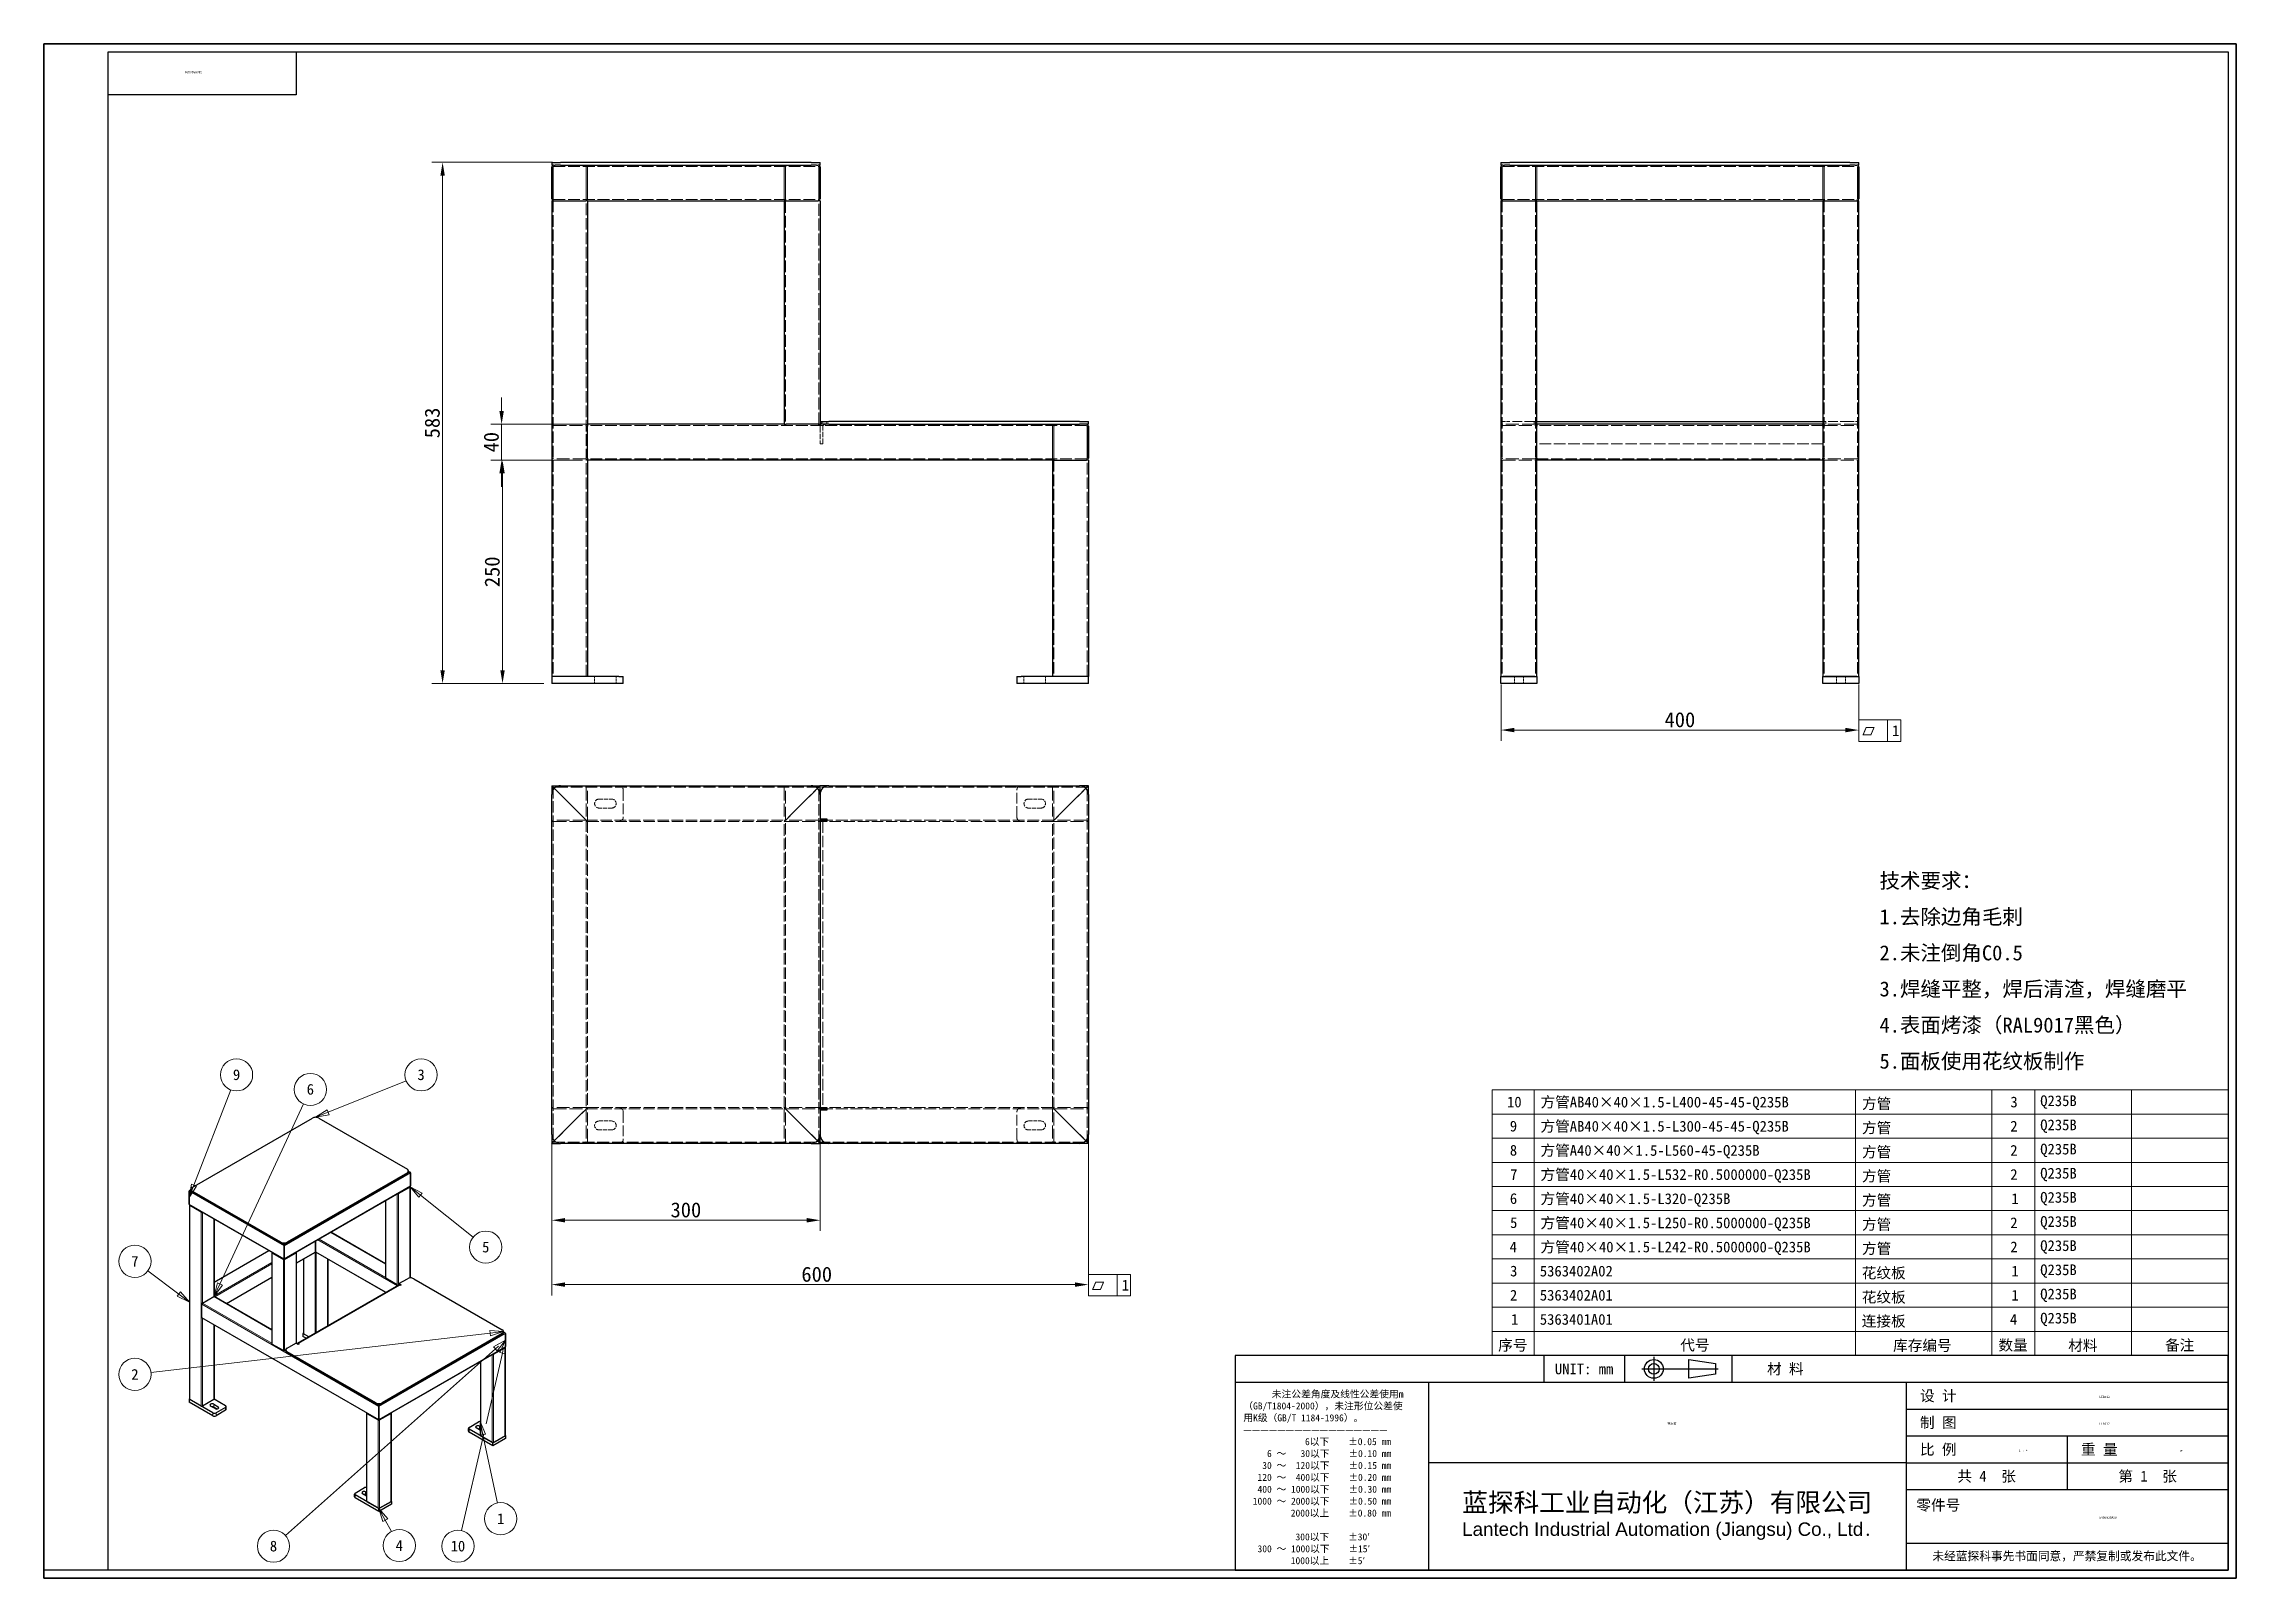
# Model space of a CAD drawing. Header units: millimetres. Extents: x 36 to 2487, y 33 to 1749.
import ezdxf
from ezdxf.enums import TextEntityAlignment as Align

# ---------------------------------------------------------------- set-up
doc = ezdxf.new("R2018")
doc.units = ezdxf.units.MM
doc.header["$LTSCALE"] = 6
doc.linetypes.add('CHAIN', pattern=[0.3543, 0.2362, -0.0295, 0.0591, -0.0295])
doc.linetypes.add('DASHED', pattern=[0.2067, 0.1654, -0.0413])
for name, color, linetype, lineweight in [('1', 7, 'Continuous', 18), ('可见 (ISO)', 7, 'Continuous', 25), ('可见窄的 (ISO)', 7, 'Continuous', 18), ('图框 (ISO)', 7, 'Continuous', 35), ('标题 (ISO)', 7, 'Continuous', 25)]:
    doc.layers.add(name, color=color, linetype=linetype, lineweight=lineweight)
for name, color, linetype, lineweight, true_color in [('尺寸 (ISO)', 7, 'Continuous', 18, 0x008000), ('符号 (ISO)', 7, 'Continuous', 18, 0x008000), ('隐藏 (ISO)', 5, 'DASHED', 18, 0x0000ff)]:
    doc.layers.add(name, color=color, linetype=linetype, lineweight=lineweight, true_color=true_color)
doc.styles.get("Standard").update_dxf_attribs({"font": 'simfang.ttf'})
doc.styles.add('文本样式100', font='AIGDT___.TTF')
doc.styles.add('文本样式164', font='SimSun.ttf')
doc.styles.add('最新国标', font='simfang.ttf')
doc.styles.add('注释文本 (ISO)', font='simfang.ttf')
doc.dimstyles.new('默认 (GB)', dxfattribs={"dimscale": 6, "dimtxt": 2.8, "dimasz": 2.5, "dimexe": 2, "dimexo": 1.5, "dimgap": 0.5, "dimtad": 1, "dimtoh": 1, "dimdsep": 46, "dimtxsty": '最新国标', "dimcen": 0.09, "dimdle": 10, "dimclrd": 256, "dimclre": 256, "dimclrt": 256, "dimaunit": 1, "dimadec": 3, "dimazin": 2, "dimtfac": 0.535714, "dimtdec": 3, "dimtmove": 0, "dimatfit": 3, "dimfxl": 0, "dimtolj": 1, "dimlwd": -1, "dimlwe": -1, "dimarcsym": 0})

msp = doc.modelspace()

# ---------------------------------------------------------------- texts
at = {"layer": '符号 (ISO)', "insert": (2088.263, 711.208), "char_height": 16.8, "width": 377.26315, "attachment_point": 4, "line_spacing_factor": 1.441304, "style": '注释文本 (ISO)'}
msp.add_mtext('\\fFangSong|b0|i0;{\\H16.8000;技术要求：\\P}\\fFangSong|b0|i0;{\\H16.8000;1.去除边角毛刺\\P}\\fFangSong|b0|i0;{\\H16.8000;2.未注倒角C0.5\\P}\\fFangSong|b0|i0;{\\H16.8000;3.焊缝平整，焊后清渣，焊缝磨平\\P}\\fFangSong|b0|i0;{\\H16.8000;4.表面烤漆（RAL9017黑色）\\P}\\fFangSong|b0|i0;{\\H16.8000;5.面板使用花纹板制作\\P}', dxfattribs=at)

# ---------------------------------------------------------------- blocks, each defined once
blk = doc.blocks.new('图框 最新国标')
at = {"layer": '图框 (ISO)'}
for p, q in [((6, 7), (6, 291.5)), ((6, 291.5), (414.5, 291.5)), ((414.5, 291.5), (414.5, 5.5)), ((6, 7), (6, 5.5)), ((6, 7), (6, 5.5)), ((414.5, 5.5), (6, 5.5))]:
    blk.add_line(p, q, dxfattribs=at)
at = {"layer": '图框 (ISO)', "color": 7, "linetype": 'Continuous', "lineweight": 25}
for p, q in [((18, 290), (413, 290)), ((18, 7), (18, 290)), ((18, 290), (413, 290)), ((53, 290), (53, 282)), ((413, 290), (413, 7)), ((413, 290), (413, 7)), ((53, 282), (18, 282)), ((413, 7), (6, 7)), ((413, 7), (18, 7))]:
    blk.add_line(p, q, dxfattribs=at)
at = {"layer": '图框 (ISO)', "lineweight": 30}
blk.add_attdef('零件代号', text='', height=2.5, rotation=180, dxfattribs=at).set_placement((35.5, 286), align=Align.MIDDLE_CENTER)
blk = doc.blocks.new('标题栏 最新国标')
at = {"layer": '标题 (ISO)'}
for p, q in [((381.98, -183.84), (196.98, -183.84)), ((196.98, -183.84), (196.98, -223.84)), ((254.48, -183.84), (254.48, -188.84)), ((269.48, -183.84), (269.48, -188.84)), ((281.48, -188.09), (281.48, -184.59)), ((281.48, -184.59), (286.48, -185.34)), ((286.48, -187.34), (281.48, -188.09)), ((286.48, -185.34), (286.48, -187.34)), ((289.48, -183.84), (289.48, -188.84)), ((381.98, -223.84), (381.98, -183.84)), ((383.48, -183.84), (383.48, -225.34)), ((196.98, -188.84), (381.98, -188.84)), ((232.98, -188.84), (232.98, -223.84)), ((321.98, -188.84), (321.98, -223.84)), ((321.98, -193.84), (381.98, -193.84)), ((321.98, -198.84), (381.98, -198.84)), ((351.98, -198.84), (351.98, -208.84)), ((321.98, -203.84), (232.98, -203.84)), ((321.98, -203.84), (381.98, -203.84)), ((321.98, -208.84), (381.98, -208.84)), ((321.98, -218.84), (381.98, -218.84)), ((196.98, -223.84), (381.98, -223.84)), ((383.48, -225.34), (196.98, -225.34))]:
    blk.add_line(p, q, dxfattribs=at)
at = {"layer": '标题 (ISO)', "linetype": 'CHAIN', "ltscale": 15.834605}
blk.add_line((272.73, -186.34), (286.98, -186.34), dxfattribs=at)
at = {"layer": '标题 (ISO)', "linetype": 'CHAIN', "ltscale": 5.000333}
blk.add_line((274.98, -184.09), (274.98, -188.59), dxfattribs=at)
at = {"layer": '标题 (ISO)'}
for radius in [1.75, 1]:
    blk.add_circle((274.98, -186.34), radius, dxfattribs=at)
at = {"layer": '1', "style": '文本样式164'}
for s, p in [('UNIT: mm', (261.98, -186.34)), ('材 料', (299.48, -186.34)), ('设 计', (327.98, -191.34)), ('制 图', (327.98, -196.34)), ('比 例', (327.98, -201.34)), ('重 量', (357.98, -201.34)), ('共 4  张', (336.98, -206.34)), ('第 1  张', (366.98, -206.34))]:
    blk.add_text(s, height=2, dxfattribs=at).set_placement(p, align=Align.MIDDLE_CENTER)
at = {"layer": '标题 (ISO)', "style": '注释文本 (ISO)'}
for s, insert, char_height, attachment_point, line_spacing_factor in [('\\fSimSun|b0|i0;{\\H1.3000;      未注公差角度及线性公差使用m\\P}\\fSimSun|b0|i0;{\\H1.3000;（GB/T1804-2000），未注形位公差使\\P}\\fSimSun|b0|i0;{\\H1.3000;用K级（GB/T 1184-1996）。\\P}\\fSimSun|b0|i0;{\\H1.3000;—————————————————\\P}\\fSimSun|b0|i0;{\\H1.3000;             6以下    ±0.05 mm\\P}\\fSimSun|b0|i0;{\\H1.3000;     6 ～   30以下    ±0.10 mm\\P}\\fSimSun|b0|i0;{\\H1.3000;    30 ～  120以下    ±0.15 mm\\P}\\fSimSun|b0|i0;{\\H1.3000;   120 ～  400以下    ±0.20 mm\\P}\\fSimSun|b0|i0;{\\H1.3000;   400 ～ 1000以下    ±0.30 mm\\P}\\fSimSun|b0|i0;{\\H1.3000;  1000 ～ 2000以下    ±0.50 mm\\P}\\fSimSun|b0|i0;{\\H1.3000;          2000以上    ±0.80 mm\\P}\\fSimSun|b0|i0;{\\H1.3000;\\P}\\fSimSun|b0|i0;{\\H1.3000;           300以下    ±30′\\P}\\fSimSun|b0|i0;{\\H1.3000;   300 ～ 1000以下    ±15′\\P}\\fSimSun|b0|i0;{\\H1.3000;          1000以上    ±5′}', (198.48, -206.63), 1.3, 4, 1.023913), ('\\pxsm0.94;\\fMicrosoft YaHei|b0|i0;{\\H3.5000;蓝探科工业自动化（江苏）有限公司\\P}\\fArial|b0|i0;{\\H2.5000;Lantech Industrial Automation (Jiangsu) Co., Ltd}\\fFangSong|b0|i0;{\\H2.5000;.}', (277.48, -213.84), 2, 5, 0.978695)]:
    blk.add_mtext(s, dxfattribs=dict(at, insert=insert, char_height=char_height, attachment_point=attachment_point, line_spacing_factor=line_spacing_factor))
at = {"layer": '标题 (ISO)', "attachment_point": 5, "style": '注释文本 (ISO)'}
for s, insert, char_height in [('\\fFangSong|b0|i0;零件号', (327.98, -211.84), 2), ('\\fSimSun|b0|i0;{\\H1.6000;未经蓝探科事先书面同意，严禁复制或发布此文件。}', (351.98, -221.34), 1.6)]:
    blk.add_mtext(s, dxfattribs=dict(at, insert=insert, char_height=char_height))
at = {"layer": '标题 (ISO)', "lineweight": 30, "flags": 104}
for tag, height, p in [('材料', 2, (324.48, -186.34)), ('设计人', 2, (357.98, -191.34)), ('库存编号', 3.5, (277.48, -196.34)), ('设计人', 2, (357.98, -196.34)), ('视图比例', 2, (342.98, -201.34)), ('质量\\P3;', 2, (372.98, -201.34)), ('零件代号', 3.5, (357.98, -213.84))]:
    blk.add_attdef(tag, text='', height=height, dxfattribs=at).set_placement(p, align=Align.MIDDLE_CENTER)
blk = doc.blocks.new('明细栏')
at = {"layer": '符号 (ISO)'}
for p, q in [((413, 96.52), (275.88, 96.52)), ((275.88, 96.52), (275.88, 51.5)), ((283.67, 96.52), (283.67, 51.5)), ((343.6, 96.52), (343.6, 51.5)), ((369, 96.52), (369, 51.5)), ((377, 96.52), (377, 51.5)), ((395, 96.52), (395, 51.5)), ((413, 96.52), (413, 51.5)), ((413, 92.02), (275.88, 92.02)), ((413, 87.52), (275.88, 87.52)), ((413, 83.01), (275.88, 83.01)), ((413, 78.51), (275.88, 78.51)), ((413, 74.01), (275.88, 74.01)), ((413, 69.51), (275.88, 69.51)), ((413, 65.01), (275.88, 65.01)), ((413, 60.51), (275.88, 60.51)), ((413, 56), (275.88, 56)), ((413, 51.5), (275.88, 51.5)), ((275.88, 47), (275.88, 51.5)), ((283.67, 47), (283.67, 51.5)), ((343.6, 47), (343.6, 51.5)), ((369, 47), (369, 51.5)), ((377, 47), (377, 51.5)), ((395, 47), (395, 51.5)), ((413, 47), (413, 51.5)), ((413, 47), (275.88, 47))]:
    blk.add_line(p, q, dxfattribs=at)
at = {"layer": '符号 (ISO)', "char_height": 2, "attachment_point": 7, "style": '注释文本 (ISO)'}
for s, insert in [('10', (278.64, 93.23)), ('方管AB40×40×1.5-L400-45-45-Q235B', (284.87, 92.74)), ('方管', (344.79, 92.74)), ('3', (372.43, 93.23)), ('Q235B', (377.99, 92.99)), ('9', (279.16, 88.73)), ('方管AB40×40×1.5-L300-45-45-Q235B', (284.87, 88.23)), ('方管', (344.79, 88.23)), ('2', (372.41, 88.75)), ('Q235B', (377.99, 88.49)), ('8', (279.16, 84.23)), ('方管A40×40×1.5-L560-45-Q235B', (284.87, 83.73)), ('方管', (344.79, 83.73)), ('2', (372.41, 84.25)), ('Q235B', (377.99, 83.98)), ('方管40×40×1.5-L532-R0.5000000-Q235B', (284.87, 79.23)), ('方管', (344.79, 79.23)), ('2', (372.41, 79.75)), ('Q235B', (377.99, 79.48)), ('7', (279.22, 79.74)), ('6', (279.17, 75.23)), ('方管40×40×1.5-L320-Q235B', (284.87, 74.73)), ('方管', (344.79, 74.73)), ('1', (372.61, 75.24)), ('Q235B', (377.99, 74.98)), ('5', (279.21, 70.74)), ('方管40×40×1.5-L250-R0.5000000-Q235B', (284.87, 70.23)), ('方管', (344.79, 70.23)), ('2', (372.41, 70.75)), ('Q235B', (377.99, 70.48)), ('4', (279.13, 66.25)), ('方管40×40×1.5-L242-R0.5000000-Q235B', (284.87, 65.73)), ('方管', (344.79, 65.73)), ('2', (372.41, 66.25)), ('Q235B', (377.99, 65.98)), ('3', (279.21, 61.72)), ('5363402A02', (284.75, 61.71)), ('花纹板', (344.74, 61.17)), ('1', (372.61, 61.74)), ('Q235B', (377.99, 61.48)), ('2', (279.18, 57.24)), ('5363402A01', (284.75, 57.21)), ('花纹板', (344.74, 56.66)), ('1', (372.61, 57.24)), ('Q235B', (377.99, 56.97)), ('1', (279.39, 52.74)), ('5363401A01', (284.75, 52.71)), ('连接板', (344.73, 52.19)), ('4', (372.35, 52.74)), ('Q235B', (377.99, 52.47)), ('序号', (277, 47.7)), ('代号', (310.92, 47.72)), ('库存编号', (350.58, 47.65)), ('数量', (370.21, 47.71)), ('材料', (383.21, 47.67)), ('备注', (401.25, 47.72))]:
    blk.add_mtext(s, dxfattribs=dict(at, insert=insert))
blk = doc.blocks.new('引出序号1')
at = {"layer": '符号 (ISO)'}
for p, q in [((87.8, 32.24), (87.28, 34.69)), ((88.29, 32.35), (87.28, 34.69)), ((87.28, 34.69), (87.31, 32.14)), ((87.31, 32.14), (88.29, 32.35)), ((87.8, 32.24), (90.5, 19.51))]:
    blk.add_line(p, q, dxfattribs=at)
at = {"layer": '符号 (ISO)', "flags": 128}
blk.add_lwpolyline([(88.29, 32.35), (87.28, 34.69), (87.31, 32.14), (88.29, 32.35)], dxfattribs=at)
at = {"layer": '符号 (ISO)'}
blk.add_circle((91.12, 16.58), 3, dxfattribs=at)
blk.add_solid([(88.29, 32.35), (87.28, 34.69), (87.31, 32.14), (88.29, 32.35)], dxfattribs=at)
at = {"layer": '符号 (ISO)', "insert": (91.12, 16.58), "char_height": 2, "attachment_point": 5, "style": '注释文本 (ISO)'}
blk.add_mtext('1', dxfattribs=at)
blk = doc.blocks.new('引出序号2')
at = {"layer": '符号 (ISO)'}
for p, q in [((58.96, 92.34), (73.51, 98.2)), ((58.77, 92.8), (56.64, 91.4)), ((58.96, 92.34), (56.64, 91.4)), ((56.64, 91.4), (59.15, 91.87)), ((59.15, 91.87), (58.77, 92.8))]:
    blk.add_line(p, q, dxfattribs=at)
at = {"layer": '符号 (ISO)', "flags": 128}
blk.add_lwpolyline([(58.77, 92.8), (56.64, 91.4), (59.15, 91.87), (58.77, 92.8)], dxfattribs=at)
at = {"layer": '符号 (ISO)'}
blk.add_circle((76.29, 99.32), 3, dxfattribs=at)
blk.add_solid([(58.77, 92.8), (56.64, 91.4), (59.15, 91.87), (58.77, 92.8)], dxfattribs=at)
at = {"layer": '符号 (ISO)', "insert": (76.29, 99.33), "char_height": 2, "attachment_point": 5, "style": '注释文本 (ISO)'}
blk.add_mtext('3', dxfattribs=at)
blk = doc.blocks.new('引出序号3')
at = {"layer": '符号 (ISO)'}
for p, q in [((69.63, 16.31), (68.43, 18.5)), ((70.07, 16.55), (68.43, 18.5)), ((68.43, 18.5), (69.19, 16.07)), ((69.19, 16.07), (70.07, 16.55)), ((69.63, 16.31), (70.79, 14.2))]:
    blk.add_line(p, q, dxfattribs=at)
at = {"layer": '符号 (ISO)', "flags": 128}
blk.add_lwpolyline([(70.07, 16.55), (68.43, 18.5), (69.19, 16.07), (70.07, 16.55)], dxfattribs=at)
at = {"layer": '符号 (ISO)'}
blk.add_circle((72.23, 11.58), 3, dxfattribs=at)
blk.add_solid([(70.07, 16.55), (68.43, 18.5), (69.19, 16.07), (70.07, 16.55)], dxfattribs=at)
at = {"layer": '符号 (ISO)', "insert": (72.23, 11.58), "char_height": 2, "attachment_point": 5, "style": '注释文本 (ISO)'}
blk.add_mtext('4', dxfattribs=at)
blk = doc.blocks.new('引出序号4')
at = {"layer": '符号 (ISO)'}
for p, q in [((90.81, 49.2), (89.8, 48.61)), ((92, 49.89), (91.87, 49.82)), ((91.91, 49.81), (92, 49.89)), ((91.93, 49.81), (92, 49.89)), ((90.13, 48.23), (51.02, 13.45)), ((89.8, 48.61), (90.46, 47.86)), ((90.13, 48.23), (90.71, 48.75)), ((90.46, 47.86), (90.52, 47.94))]:
    blk.add_line(p, q, dxfattribs=at)
at = {"layer": '符号 (ISO)', "flags": 128}
blk.add_lwpolyline([(90.46, 47.86), (92, 49.89), (89.8, 48.61), (90.46, 47.86)], dxfattribs=at)
at = {"layer": '符号 (ISO)'}
blk.add_circle((48.79, 11.46), 3, dxfattribs=at)
blk.add_solid([(90.46, 47.86), (92, 49.89), (89.8, 48.61), (90.46, 47.86)], dxfattribs=at)
at = {"layer": '符号 (ISO)', "insert": (48.79, 11.47), "char_height": 2, "attachment_point": 5, "style": '注释文本 (ISO)'}
blk.add_mtext('8', dxfattribs=at)
blk = doc.blocks.new('引出序号5')
at = {"layer": '符号 (ISO)'}
for p, q in [((92, 49.89), (91.95, 49.79)), ((91.97, 49.77), (92, 49.89)), ((91.99, 49.75), (92, 49.89)), ((91.44, 47.46), (88.4, 34.24)), ((90.99, 47.66), (90.95, 47.57)), ((90.95, 47.57), (91.93, 47.34)), ((91.44, 47.46), (91.61, 48.21)), ((91.93, 47.34), (91.96, 48.52)), ((87.97, 32.38), (83.83, 14.37))]:
    blk.add_line(p, q, dxfattribs=at)
at = {"layer": '符号 (ISO)', "flags": 128}
blk.add_lwpolyline([(91.93, 47.34), (92, 49.89), (90.95, 47.57), (91.93, 47.34)], dxfattribs=at)
at = {"layer": '符号 (ISO)'}
blk.add_circle((83.16, 11.46), 3, dxfattribs=at)
blk.add_solid([(91.93, 47.34), (92, 49.89), (90.95, 47.57), (91.93, 47.34)], dxfattribs=at)
at = {"layer": '符号 (ISO)', "insert": (83.16, 11.47), "char_height": 2, "attachment_point": 5, "style": '注释文本 (ISO)'}
blk.add_mtext('10', dxfattribs=at)
blk = doc.blocks.new('引出序号6')
at = {"layer": '符号 (ISO)'}
for p, q in [((33.97, 78.76), (40.83, 96.53)), ((33.51, 78.94), (33.07, 76.43)), ((33.97, 78.76), (33.07, 76.43)), ((33.07, 76.43), (34.44, 78.58)), ((34.44, 78.58), (33.51, 78.94))]:
    blk.add_line(p, q, dxfattribs=at)
at = {"layer": '符号 (ISO)', "flags": 128}
blk.add_lwpolyline([(33.51, 78.94), (33.07, 76.43), (34.44, 78.58), (33.51, 78.94)], dxfattribs=at)
at = {"layer": '符号 (ISO)'}
blk.add_circle((41.91, 99.32), 3, dxfattribs=at)
blk.add_solid([(33.51, 78.94), (33.07, 76.43), (34.44, 78.58), (33.51, 78.94)], dxfattribs=at)
at = {"layer": '符号 (ISO)', "insert": (41.91, 99.33), "char_height": 2, "attachment_point": 5, "style": '注释文本 (ISO)'}
blk.add_mtext('9', dxfattribs=at)
blk = doc.blocks.new('引出序号7')
at = {"layer": '符号 (ISO)'}
for p, q in [((31.14, 58.46), (25.37, 62.77)), ((31.44, 58.87), (30.84, 58.06)), ((30.84, 58.06), (33.14, 56.97)), ((31.14, 58.46), (33.14, 56.97)), ((33.14, 56.97), (31.44, 58.87))]:
    blk.add_line(p, q, dxfattribs=at)
at = {"layer": '符号 (ISO)', "flags": 128}
blk.add_lwpolyline([(30.84, 58.06), (33.14, 56.97), (31.44, 58.87), (30.84, 58.06)], dxfattribs=at)
at = {"layer": '符号 (ISO)'}
blk.add_circle((22.97, 64.56), 3, dxfattribs=at)
blk.add_solid([(30.84, 58.06), (33.14, 56.97), (31.44, 58.87), (30.84, 58.06)], dxfattribs=at)
at = {"layer": '符号 (ISO)', "insert": (22.97, 64.57), "char_height": 2, "attachment_point": 5, "style": '注释文本 (ISO)'}
blk.add_mtext('7', dxfattribs=at)
blk = doc.blocks.new('引出序号8')
at = {"layer": '符号 (ISO)'}
for p, q in [((89.17, 51.17), (25.94, 43.84)), ((91.65, 51.46), (89.11, 51.67)), ((89.11, 51.67), (89.23, 50.67)), ((89.17, 51.17), (91.65, 51.46)), ((89.23, 50.67), (91.65, 51.46))]:
    blk.add_line(p, q, dxfattribs=at)
at = {"layer": '符号 (ISO)', "flags": 128}
blk.add_lwpolyline([(89.23, 50.67), (91.65, 51.46), (89.11, 51.67), (89.23, 50.67)], dxfattribs=at)
at = {"layer": '符号 (ISO)'}
blk.add_circle((22.97, 43.49), 3, dxfattribs=at)
blk.add_solid([(89.23, 50.67), (91.65, 51.46), (89.11, 51.67), (89.23, 50.67)], dxfattribs=at)
at = {"layer": '符号 (ISO)', "insert": (22.97, 43.49), "char_height": 2, "attachment_point": 5, "style": '注释文本 (ISO)'}
blk.add_mtext('2', dxfattribs=at)
blk = doc.blocks.new('引出序号9')
at = {"layer": '符号 (ISO)'}
for p, q in [((38.81, 60.31), (54.4, 93.89)), ((38.35, 60.52), (37.75, 58.04)), ((38.81, 60.31), (37.75, 58.04)), ((37.75, 58.04), (39.26, 60.09)), ((39.26, 60.09), (38.35, 60.52))]:
    blk.add_line(p, q, dxfattribs=at)
at = {"layer": '符号 (ISO)', "flags": 128}
blk.add_lwpolyline([(38.35, 60.52), (37.75, 58.04), (39.26, 60.09), (38.35, 60.52)], dxfattribs=at)
at = {"layer": '符号 (ISO)'}
blk.add_circle((55.66, 96.6), 3, dxfattribs=at)
blk.add_solid([(38.35, 60.52), (37.75, 58.04), (39.26, 60.09), (38.35, 60.52)], dxfattribs=at)
at = {"layer": '符号 (ISO)', "insert": (55.66, 96.61), "char_height": 2, "attachment_point": 5, "style": '注释文本 (ISO)'}
blk.add_mtext('6', dxfattribs=at)
blk = doc.blocks.new('引出序号10')
at = {"layer": '符号 (ISO)'}
for p, q in [((76.2, 76.89), (74.25, 78.45)), ((76.51, 77.28), (74.25, 78.45)), ((74.25, 78.45), (75.89, 76.5)), ((75.89, 76.5), (76.51, 77.28)), ((76.2, 76.89), (86, 69.06))]:
    blk.add_line(p, q, dxfattribs=at)
at = {"layer": '符号 (ISO)', "flags": 128}
blk.add_lwpolyline([(76.51, 77.28), (74.25, 78.45), (75.89, 76.5), (76.51, 77.28)], dxfattribs=at)
at = {"layer": '符号 (ISO)'}
blk.add_circle((88.34, 67.2), 3, dxfattribs=at)
blk.add_solid([(76.51, 77.28), (74.25, 78.45), (75.89, 76.5), (76.51, 77.28)], dxfattribs=at)
at = {"layer": '符号 (ISO)', "insert": (88.34, 67.21), "char_height": 2, "attachment_point": 5, "style": '注释文本 (ISO)'}
blk.add_mtext('5', dxfattribs=at)
blk = doc.blocks.new('*D16')
at = {"layer": 'Defpoints', "color": 0, "transparency": 16777216}
for p in [(1665.1, 1041.5), (2065.1, 1041.5), (2065.1, 981.5)]:
    blk.add_point(p, dxfattribs=at)
at = {"layer": '尺寸 (ISO)', "color": 116, "true_color": 0x00803f, "transparency": 16777216}
for p, q in [((1665.1, 1032.5), (1665.1, 969.5)), ((2065.1, 1032.5), (2065.1, 969.5)), ((1680.1, 981.5), (2050.1, 981.5))]:
    blk.add_line(p, q, dxfattribs=at)
for points in [[(1680.1, 984), (1680.1, 979), (1665.1, 981.5)], [(2050.1, 984), (2050.1, 979), (2065.1, 981.5)]]:
    blk.add_solid(points, dxfattribs=at)
at = {"layer": '尺寸 (ISO)', "transparency": 16777216, "insert": (1865.1, 993), "char_height": 16.8, "attachment_point": 5, "style": '最新国标'}
blk.add_mtext('\\A1;400', dxfattribs=at)
blk = doc.blocks.new('*D17')
at = {"layer": 'Defpoints', "color": 0, "transparency": 16777216}
for p in [(613.8, 1616.5), (481.8, 1033.5), (603.8, 1033.5)]:
    blk.add_point(p, dxfattribs=at)
at = {"layer": '尺寸 (ISO)', "color": 116, "true_color": 0x00803f, "transparency": 16777216}
for p, q in [((604.8, 1616.5), (469.8, 1616.5)), ((481.8, 1601.5), (481.8, 1048.5)), ((594.8, 1033.5), (469.8, 1033.5))]:
    blk.add_line(p, q, dxfattribs=at)
for points in [[(479.3, 1601.5), (484.3, 1601.5), (481.8, 1616.5)], [(479.3, 1048.5), (484.3, 1048.5), (481.8, 1033.5)]]:
    blk.add_solid(points, dxfattribs=at)
at = {"layer": '尺寸 (ISO)', "transparency": 16777216, "insert": (470.3, 1325), "char_height": 16.8, "attachment_point": 5, "rotation": 90, "style": '最新国标'}
blk.add_mtext('\\A1;583', dxfattribs=at)
blk = doc.blocks.new('*D18')
at = {"layer": 'Defpoints', "color": 0, "transparency": 16777216}
for p in [(548.8, 1283.5), (643.8, 1283.5), (603.8, 1033.5)]:
    blk.add_point(p, dxfattribs=at)
at = {"layer": '尺寸 (ISO)', "color": 116, "true_color": 0x00803f, "transparency": 16777216}
for p, q in [((634.8, 1283.5), (536.8, 1283.5)), ((548.8, 1048.5), (548.8, 1268.5)), ((594.8, 1033.5), (536.8, 1033.5))]:
    blk.add_line(p, q, dxfattribs=at)
for points in [[(546.3, 1268.5), (551.3, 1268.5), (548.8, 1283.5)], [(546.3, 1048.5), (551.3, 1048.5), (548.8, 1033.5)]]:
    blk.add_solid(points, dxfattribs=at)
at = {"layer": '尺寸 (ISO)', "transparency": 16777216, "insert": (537.3, 1158.5), "char_height": 16.8, "attachment_point": 5, "rotation": 90, "style": '最新国标'}
blk.add_mtext('\\A1;250', dxfattribs=at)
blk = doc.blocks.new('*D19')
at = {"layer": 'Defpoints', "color": 0, "transparency": 16777216}
for p in [(643.8, 1323.5), (547.8, 1283.5), (643.8, 1283.5)]:
    blk.add_point(p, dxfattribs=at)
at = {"layer": '尺寸 (ISO)', "color": 116, "true_color": 0x00803f, "transparency": 16777216}
for p, q in [((547.8, 1338.5), (547.8, 1353.5)), ((634.8, 1323.5), (535.8, 1323.5)), ((547.8, 1323.5), (547.8, 1308.5)), ((547.8, 1308.5), (547.8, 1298.5)), ((634.8, 1283.5), (535.8, 1283.5)), ((547.8, 1283.5), (547.8, 1298.5)), ((547.8, 1268.5), (547.8, 1253.5))]:
    blk.add_line(p, q, dxfattribs=at)
for points in [[(545.3, 1338.5), (550.3, 1338.5), (547.8, 1323.5)], [(545.3, 1268.5), (550.3, 1268.5), (547.8, 1283.5)]]:
    blk.add_solid(points, dxfattribs=at)
at = {"layer": '尺寸 (ISO)', "transparency": 16777216, "insert": (536.3, 1303.5), "char_height": 16.8, "attachment_point": 5, "rotation": 90, "style": '最新国标'}
blk.add_mtext('\\A1;40', dxfattribs=at)
blk = doc.blocks.new('*D20')
at = {"layer": 'Defpoints', "color": 0, "transparency": 16777216}
for p in [(603.8, 529.3), (1203.8, 529.3), (1203.8, 361.3)]:
    blk.add_point(p, dxfattribs=at)
at = {"layer": '尺寸 (ISO)', "color": 116, "true_color": 0x00803f, "transparency": 16777216}
for p, q in [((603.8, 520.3), (603.8, 349.3)), ((1203.8, 520.3), (1203.8, 349.3)), ((618.8, 361.3), (1188.8, 361.3))]:
    blk.add_line(p, q, dxfattribs=at)
for points in [[(618.8, 363.8), (618.8, 358.8), (603.8, 361.3)], [(1188.8, 363.8), (1188.8, 358.8), (1203.8, 361.3)]]:
    blk.add_solid(points, dxfattribs=at)
at = {"layer": '尺寸 (ISO)', "transparency": 16777216, "insert": (900.1, 372.8), "char_height": 16.8, "attachment_point": 5, "style": '最新国标'}
blk.add_mtext('\\A1;600', dxfattribs=at)
blk = doc.blocks.new('*D21')
at = {"layer": 'Defpoints', "color": 0, "transparency": 16777216}
for p in [(603.8, 529.3), (903.8, 529.3), (903.8, 433.3)]:
    blk.add_point(p, dxfattribs=at)
at = {"layer": '尺寸 (ISO)', "color": 116, "true_color": 0x00803f, "transparency": 16777216}
for p, q in [((603.8, 520.3), (603.8, 421.3)), ((903.8, 520.3), (903.8, 421.3)), ((618.8, 433.3), (888.8, 433.3))]:
    blk.add_line(p, q, dxfattribs=at)
for points in [[(618.8, 435.8), (618.8, 430.8), (603.8, 433.3)], [(888.8, 435.8), (888.8, 430.8), (903.8, 433.3)]]:
    blk.add_solid(points, dxfattribs=at)
at = {"layer": '尺寸 (ISO)', "transparency": 16777216, "insert": (753.8, 444.8), "char_height": 16.8, "attachment_point": 5, "style": '最新国标'}
blk.add_mtext('\\A1;300', dxfattribs=at)
blk = doc.blocks.new('GDT 标识符号(&T)1')
at = {"layer": '符号 (ISO)'}
for p, q in [((200.63, 62.12), (208.48, 62.12)), ((200.63, 62.12), (200.63, 58.12)), ((205.98, 62.12), (205.98, 58.12)), ((208.48, 62.12), (208.48, 58.12)), ((200.63, 58.12), (208.48, 58.12))]:
    blk.add_line(p, q, dxfattribs=at)
at = {"layer": '符号 (ISO)', "char_height": 2, "attachment_point": 7}
for s, insert, style in [('c', (201.21, 59.13), '文本样式100'), ('1', (206.84, 59.12), '注释文本 (ISO)')]:
    blk.add_mtext(s, dxfattribs=dict(at, insert=insert, style=style))
blk = doc.blocks.new('GDT 标识符号(&T)2')
at = {"layer": '符号 (ISO)'}
for p, q in [((344.18, 165.48), (352.02, 165.48)), ((344.18, 165.48), (344.18, 161.48)), ((349.53, 165.48), (349.53, 161.48)), ((352.02, 165.48), (352.02, 161.48)), ((344.18, 161.48), (352.02, 161.48))]:
    blk.add_line(p, q, dxfattribs=at)
at = {"layer": '符号 (ISO)', "char_height": 2, "attachment_point": 7}
for s, insert, style in [('c', (344.76, 162.49), '文本样式100'), ('1', (350.39, 162.48), '注释文本 (ISO)')]:
    blk.add_mtext(s, dxfattribs=dict(at, insert=insert, style=style))

# ---------------------------------------------------------------- dimensions: what is measured, and where the dimension line sits
at = {"layer": '尺寸 (ISO)', "color": 116, "true_color": 0x00803f}
for base, p1, p2, angle, override, picture, middle in [((481.789, 1033.461), (613.789, 1616.461), (603.789, 1033.461), 90, {"dimgap": 0.5, "dimtoh": 0, "dimdec": 2, "dimtol": 0, "dimlim": 0, "dimtp": 0, "dimtm": 0, "dimtdec": 3, "dimtofl": 0, "dimatfit": 1}, '*D17', (481.789, 1324.961)), ((547.789, 1283.461), (643.789, 1323.461), (643.789, 1283.461), 270, {"dimgap": 0.5, "dimtoh": 0, "dimdec": 2, "dimtol": 0, "dimlim": 0, "dimtp": 0, "dimtm": 0, "dimtdec": 3, "dimtofl": 0}, '*D19', (547.789, 1303.461)), ((548.789, 1283.461), (603.789, 1033.461), (643.789, 1283.461), 90, {"dimgap": 0.5, "dimtoh": 0, "dimdec": 2, "dimtol": 0, "dimlim": 0, "dimtp": 0, "dimtm": 0, "dimtdec": 3, "dimtofl": 0, "dimatfit": 1}, '*D18', (548.789, 1158.461)), ((1203.789, 361.303), (603.789, 529.303), (1203.789, 529.303), 180, {"dimgap": 0.5, "dimtoh": 0, "dimdec": 2, "dimtol": 0, "dimlim": 0, "dimtp": 0, "dimtm": 0, "dimtdec": 3, "dimtofl": 0, "dimatfit": 1}, '*D20', (900.087, 361.303)), ((903.789, 433.303), (603.789, 529.303), (903.789, 529.303), 180, {"dimgap": 0.5, "dimtoh": 0, "dimdec": 2, "dimtol": 0, "dimlim": 0, "dimtp": 0, "dimtm": 0, "dimtdec": 3, "dimtofl": 0, "dimatfit": 1}, '*D21', (753.789, 433.303))]:
    dim = msp.add_linear_dim(base=base, p1=p1, p2=p2, angle=angle, dimstyle='默认 (GB)', override=override, dxfattribs=at)
    dim.commit()
    dim.dimension.update_dxf_attribs({"geometry": picture, "text_midpoint": middle, "dimtype": 160})
dim = msp.add_linear_dim(base=(2065.077, 981.461), p1=(1665.077, 1041.461), p2=(2065.077, 1041.461), dimstyle='默认 (GB)', override={"dimgap": 0.5, "dimtoh": 0, "dimdec": 2, "dimtol": 0, "dimlim": 0, "dimtp": 0, "dimtm": 0, "dimtdec": 3, "dimtofl": 0, "dimatfit": 1}, dxfattribs=at)
dim.commit()
dim.dimension.update_dxf_attribs({"geometry": '*D16', "text_midpoint": (1865.077, 981.461), "dimtype": 160})

# ---------------------------------------------------------------- linework, layer by layer
at = {"layer": '可见 (ISO)'}
for p, q in [((603.789, 1616.461), (613.789, 1616.461)), ((603.789, 1616.461), (603.789, 1613.461)), ((605.789, 1613.461), (603.789, 1613.461)), ((603.789, 1575.461), (603.789, 1611.461)), ((603.789, 1611.461), (603.789, 1575.461)), ((605.789, 1613.461), (607.789, 1613.461)), ((613.789, 1613.461), (607.789, 1613.461)), ((893.789, 1616.461), (613.789, 1616.461)), ((613.789, 1613.461), (893.789, 1613.461)), ((893.789, 1616.461), (903.789, 1616.461)), ((899.789, 1613.461), (893.789, 1613.461)), ((899.789, 1613.461), (901.789, 1613.461)), ((903.789, 1613.461), (901.789, 1613.461)), ((903.789, 1613.461), (903.789, 1616.461)), ((903.789, 1611.461), (903.789, 1575.461)), ((903.789, 1575.461), (903.789, 1611.461)), ((1665.077, 1616.461), (1675.077, 1616.461)), ((1665.077, 1616.461), (1665.077, 1613.461)), ((1667.077, 1613.461), (1665.077, 1613.461)), ((1665.077, 1575.461), (1665.077, 1611.461)), ((1665.077, 1611.461), (1665.077, 1575.461)), ((1667.077, 1613.461), (1669.077, 1613.461)), ((1675.077, 1613.461), (1669.077, 1613.461)), ((2055.077, 1616.461), (1675.077, 1616.461)), ((1675.077, 1613.461), (2055.077, 1613.461)), ((2055.077, 1616.461), (2065.077, 1616.461)), ((2061.077, 1613.461), (2055.077, 1613.461)), ((2061.077, 1613.461), (2063.077, 1613.461)), ((2065.077, 1613.461), (2063.077, 1613.461)), ((2065.077, 1613.461), (2065.077, 1616.461)), ((2065.077, 1575.461), (2065.077, 1611.461)), ((2065.077, 1611.461), (2065.077, 1575.461)), ((605.789, 1573.461), (603.789, 1573.461)), ((603.789, 1573.461), (603.789, 1041.461)), ((605.789, 1573.461), (641.789, 1573.461)), ((643.789, 1573.461), (641.789, 1573.461)), ((643.789, 1573.461), (863.789, 1573.461)), ((643.789, 1573.461), (643.789, 1323.461)), ((865.789, 1573.461), (863.789, 1573.461)), ((863.789, 1573.461), (863.789, 1323.461)), ((865.789, 1573.461), (901.789, 1573.461)), ((903.789, 1573.461), (901.789, 1573.461)), ((903.789, 1573.461), (903.789, 1323.461)), ((1667.077, 1573.461), (1665.077, 1573.461)), ((1665.077, 1573.461), (1665.077, 1041.461)), ((1667.077, 1573.461), (1703.077, 1573.461)), ((1705.077, 1573.461), (1703.077, 1573.461)), ((1705.077, 1323.461), (1705.077, 1573.461)), ((1705.077, 1573.461), (2025.077, 1573.461)), ((2027.077, 1573.461), (2025.077, 1573.461)), ((2025.077, 1573.461), (2025.077, 1323.461)), ((2027.077, 1573.461), (2063.077, 1573.461)), ((2065.077, 1573.461), (2063.077, 1573.461)), ((2065.077, 1041.461), (2065.077, 1573.461)), ((903.789, 1326.461), (913.789, 1326.461)), ((1193.789, 1326.461), (913.789, 1326.461)), ((1193.789, 1326.461), (1203.789, 1326.461)), ((1203.789, 1323.461), (1203.789, 1326.461)), ((1705.077, 1326.461), (2025.077, 1326.461)), ((863.789, 1323.461), (643.789, 1323.461)), ((643.789, 1323.461), (643.789, 1321.461)), ((643.789, 1285.461), (643.789, 1321.461)), ((863.789, 1323.461), (865.789, 1323.461)), ((901.789, 1323.461), (865.789, 1323.461)), ((901.789, 1323.461), (903.789, 1323.461)), ((907.789, 1323.461), (903.789, 1323.461)), ((913.789, 1323.461), (907.789, 1323.461)), ((913.789, 1323.461), (1193.789, 1323.461)), ((1199.789, 1323.461), (1193.789, 1323.461)), ((1201.789, 1323.461), (1199.789, 1323.461)), ((1203.789, 1323.461), (1201.789, 1323.461)), ((1203.789, 1285.461), (1203.789, 1321.461)), ((1203.789, 1321.461), (1203.789, 1285.461)), ((2025.077, 1323.461), (1705.077, 1323.461)), ((1705.077, 1323.461), (1705.077, 1321.461)), ((1705.077, 1285.461), (1705.077, 1321.461)), ((2025.077, 1321.461), (2025.077, 1323.461)), ((2025.077, 1321.461), (2025.077, 1285.461)), ((643.789, 1285.461), (643.789, 1283.461)), ((1163.789, 1283.461), (643.789, 1283.461)), ((643.789, 1283.461), (643.789, 1041.461)), ((1165.789, 1283.461), (1163.789, 1283.461)), ((1163.789, 1283.461), (1163.789, 1041.461)), ((1165.789, 1283.461), (1201.789, 1283.461)), ((1203.789, 1283.461), (1201.789, 1283.461)), ((1203.789, 1283.461), (1203.789, 1041.461)), ((1705.077, 1285.461), (1705.077, 1283.461)), ((1705.077, 1041.461), (1705.077, 1283.461)), ((2025.077, 1283.461), (1705.077, 1283.461)), ((2025.077, 1283.461), (2025.077, 1285.461)), ((2025.077, 1283.461), (2025.077, 1041.461)), ((603.789, 1041.461), (603.789, 1033.461)), ((678.789, 1041.461), (603.789, 1041.461)), ((678.789, 1033.461), (603.789, 1033.461)), ((641.789, 1041.461), (605.789, 1041.461)), ((678.789, 1041.461), (683.789, 1041.461)), ((683.789, 1033.461), (678.789, 1033.461)), ((683.789, 1033.461), (683.789, 1041.461)), ((1123.789, 1041.461), (1128.789, 1041.461)), ((1123.789, 1041.461), (1123.789, 1033.461)), ((1128.789, 1033.461), (1123.789, 1033.461)), ((1203.789, 1041.461), (1128.789, 1041.461)), ((1203.789, 1033.461), (1128.789, 1033.461)), ((1201.789, 1041.461), (1165.789, 1041.461)), ((1203.789, 1033.461), (1203.789, 1041.461)), ((1665.077, 1041.461), (1705.077, 1041.461)), ((1665.077, 1033.461), (1665.077, 1041.461)), ((1705.077, 1033.461), (1665.077, 1033.461)), ((1703.077, 1041.461), (1667.077, 1041.461)), ((1705.077, 1041.461), (1705.077, 1033.461)), ((2025.077, 1041.461), (2065.077, 1041.461)), ((2025.077, 1033.461), (2025.077, 1041.461)), ((2065.077, 1033.461), (2025.077, 1033.461)), ((2063.077, 1041.461), (2027.077, 1041.461)), ((2065.077, 1041.461), (2065.077, 1033.461)), ((603.789, 919.303), (603.789, 909.303)), ((603.789, 919.303), (605.789, 917.303)), ((603.789, 919.303), (613.789, 919.303)), ((605.789, 917.303), (603.789, 919.303)), ((603.789, 529.303), (603.789, 909.303)), ((606.718, 916.374), (605.789, 917.303)), ((605.789, 917.303), (606.718, 916.374)), ((613.789, 919.303), (893.789, 919.303)), ((893.789, 919.303), (903.789, 919.303)), ((900.86, 916.374), (901.789, 917.303)), ((901.789, 917.303), (900.86, 916.374)), ((903.789, 919.303), (901.789, 917.303)), ((901.789, 917.303), (903.789, 919.303)), ((913.789, 919.303), (903.789, 919.303)), ((903.789, 909.303), (903.789, 919.303)), ((903.789, 909.303), (903.789, 529.303)), ((913.789, 919.303), (1193.789, 919.303)), ((1203.789, 919.303), (1193.789, 919.303)), ((1201.789, 917.303), (1200.86, 916.374)), ((1200.86, 916.374), (1201.789, 917.303)), ((1201.789, 917.303), (1203.789, 919.303)), ((1203.789, 919.303), (1201.789, 917.303)), ((1203.789, 909.303), (1203.789, 919.303)), ((1203.789, 909.303), (1203.789, 529.303)), ((903.789, 882.303), (911.289, 882.303)), ((903.873, 879.303), (903.789, 879.303)), ((909.789, 879.303), (903.873, 879.303)), ((911.289, 879.303), (909.789, 879.303)), ((911.289, 882.303), (911.289, 879.303)), ((201.973, 470.006), (336.323, 547.573)), ((343.394, 547.573), (442.389, 490.418)), ((903.873, 559.303), (903.789, 559.303)), ((911.289, 556.303), (903.789, 556.303)), ((903.873, 559.303), (909.789, 559.303)), ((909.789, 559.303), (911.289, 559.303)), ((911.289, 559.303), (911.289, 556.303)), ((603.789, 529.303), (603.789, 519.303)), ((603.789, 519.303), (605.789, 521.303)), ((605.789, 521.303), (603.789, 519.303)), ((603.789, 519.303), (613.789, 519.303)), ((606.718, 522.232), (605.789, 521.303)), ((605.789, 521.303), (606.718, 522.232)), ((893.789, 519.303), (613.789, 519.303)), ((893.789, 519.303), (903.789, 519.303)), ((901.789, 521.303), (900.86, 522.232)), ((900.86, 522.232), (901.789, 521.303)), ((901.789, 521.303), (903.789, 519.303)), ((903.789, 519.303), (901.789, 521.303)), ((903.789, 519.303), (903.789, 529.303)), ((913.789, 519.303), (903.789, 519.303)), ((1193.789, 519.303), (913.789, 519.303)), ((1203.789, 519.303), (1193.789, 519.303)), ((1200.86, 522.232), (1201.789, 521.303)), ((1201.789, 521.303), (1200.86, 522.232)), ((1203.789, 519.303), (1201.789, 521.303)), ((1201.789, 521.303), (1203.789, 519.303)), ((1203.789, 519.303), (1203.789, 529.303)), ((198.437, 451.227), (198.437, 465.924)), ((198.437, 465.924), (198.437, 451.227)), ((200.508, 467.457), (198.851, 466.501)), ((200.508, 466.74), (199.851, 466.74)), ((199.851, 466.74), (200.508, 466.74)), ((200.508, 467.965), (200.508, 466.74)), ((300.968, 408.769), (201.973, 465.924)), ((304.503, 389.651), (445.51, 471.062)), ((442.389, 486.336), (308.039, 408.769)), ((308.039, 407.544), (442.389, 485.111)), ((432.49, 463.066), (445.218, 470.414)), ((443.854, 488.377), (443.854, 487.152)), ((443.854, 487.87), (445.51, 486.913)), ((443.854, 487.152), (444.51, 487.152)), ((444.51, 487.152), (443.854, 487.152)), ((445.51, 470.822), (445.51, 368.78)), ((445.925, 471.639), (445.925, 486.336)), ((445.925, 486.336), (445.925, 471.639)), ((198.851, 450.649), (304.503, 389.651)), ((198.851, 450.41), (198.851, 233.222)), ((199.144, 450.002), (211.872, 442.653)), ((201.973, 464.699), (300.968, 407.544)), ((418.055, 455.21), (418.055, 368.76)), ((226.307, 434.798), (226.307, 348.036)), ((418.055, 384.373), (356.708, 419.791)), ((226.307, 363.96), (287.654, 399.379)), ((290.775, 397.338), (290.775, 295.276)), ((291.068, 396.93), (303.796, 389.581)), ((304.503, 406.319), (304.503, 406.698)), ((304.503, 406.698), (304.503, 406.319)), ((304.503, 406.319), (304.503, 404.686)), ((304.503, 404.686), (304.503, 406.319)), ((304.503, 404.686), (304.503, 389.989)), ((304.503, 389.989), (304.503, 404.686)), ((305.21, 389.581), (317.938, 396.93)), ((318.231, 385.329), (339.651, 397.697)), ((318.231, 397.338), (318.231, 295.515)), ((339.859, 398.154), (339.859, 410.064)), ((339.859, 410.064), (339.859, 398.154)), ((418.237, 352.565), (340.066, 397.697)), ((240.035, 340.183), (290.775, 369.478)), ((304.503, 389.989), (304.503, 389.651)), ((304.503, 389.651), (304.503, 389.989)), ((326.131, 389.89), (326.131, 306.707)), ((353.587, 389.89), (353.587, 315.239)), ((431.075, 361.004), (418.347, 368.352)), ((432.843, 362.433), (442.389, 367.944)), ((449.46, 367.944), (548.455, 310.789)), ((213.286, 340.591), (226.014, 347.94)), ((290.775, 310.888), (226.514, 347.989)), ((432.404, 360.744), (319.267, 295.424)), ((432.843, 361.208), (432.49, 361.004)), ((432.843, 362.433), (435.495, 360.902)), ((432.843, 361.208), (432.843, 362.433)), ((433.904, 360.595), (432.843, 361.208)), ((434.434, 360.289), (433.904, 360.595)), ((435.495, 360.902), (434.434, 360.289)), ((212.579, 324.67), (212.579, 339.367)), ((410.569, 210.022), (212.786, 324.212)), ((226.307, 316.406), (226.307, 233.222)), ((303.796, 287.519), (291.068, 294.867)), ((308.039, 290.377), (317.585, 295.888)), ((320.236, 294.357), (317.585, 295.888)), ((321.297, 294.97), (320.236, 294.357)), ((320.767, 295.276), (321.297, 294.97)), ((326.131, 306.946), (325.716, 306.707)), ((325.716, 306.707), (325.716, 303.441)), ((332.262, 302.927), (325.716, 306.707)), ((329.434, 301.294), (325.716, 303.441)), ((332.262, 302.927), (326.424, 306.298)), ((548.455, 306.707), (414.105, 229.14)), ((414.105, 227.915), (548.455, 305.482)), ((549.92, 308.748), (549.92, 307.523)), ((551.576, 307.284), (549.92, 308.241)), ((550.576, 307.523), (549.92, 307.523)), ((549.92, 307.523), (550.576, 307.523)), ((551.991, 306.707), (551.991, 292.01)), ((551.991, 292.01), (551.991, 306.707)), ((306.574, 288.306), (305.21, 287.519)), ((306.574, 288.336), (306.574, 287.111)), ((407.034, 229.14), (308.039, 286.294)), ((308.039, 285.07), (407.034, 227.915)), ((410.569, 210.022), (551.576, 291.432)), ((524.121, 275.581), (524.121, 192.397)), ((538.556, 283.437), (551.284, 290.785)), ((551.576, 291.193), (551.576, 192.397)), ((198.851, 233.461), (198.437, 233.222)), ((198.437, 233.222), (198.437, 229.956)), ((224.954, 217.913), (198.437, 233.222)), ((224.954, 214.647), (198.437, 229.956)), ((211.872, 225.465), (199.144, 232.814)), ((226.014, 232.814), (213.286, 225.465)), ((227.429, 222.608), (222.479, 225.465)), ((226.014, 227.507), (230.964, 224.649)), ((229.55, 222.199), (226.014, 224.241)), ((226.307, 233.461), (239.096, 226.078)), ((239.096, 224.036), (228.489, 217.913)), ((239.096, 220.77), (228.489, 214.647)), ((239.828, 221.791), (239.828, 225.057)), ((410.569, 227.069), (410.569, 226.69)), ((410.569, 226.69), (410.569, 227.069)), ((410.569, 225.057), (410.569, 226.69)), ((410.569, 226.69), (410.569, 225.057)), ((410.569, 210.36), (410.569, 225.057)), ((410.569, 225.057), (410.569, 210.36)), ((396.841, 217.709), (396.841, 118.912)), ((397.134, 217.3), (409.862, 209.952)), ((410.569, 210.022), (410.569, 210.36)), ((410.569, 210.36), (410.569, 210.022)), ((411.276, 209.952), (424.004, 217.3)), ((424.297, 217.709), (424.297, 118.912)), ((510.6, 197.296), (510.6, 200.562)), ((511.332, 201.583), (521.939, 207.706)), ((537.848, 184.232), (511.332, 199.542)), ((537.848, 180.966), (511.332, 196.276)), ((524.121, 198.282), (519.464, 200.97)), ((522.999, 203.012), (524.121, 202.364)), ((524.121, 199.098), (522.999, 199.746)), ((537.141, 184.64), (524.413, 191.989)), ((537.848, 184.232), (551.991, 192.397)), ((551.991, 189.131), (537.848, 180.966)), ((537.848, 180.966), (537.848, 184.232)), ((551.284, 191.989), (538.556, 184.64)), ((551.576, 192.636), (551.991, 192.397)), ((551.991, 192.397), (551.991, 189.131)), ((383.321, 123.811), (383.321, 127.077)), ((384.053, 128.098), (394.659, 134.222)), ((410.569, 110.747), (384.053, 126.057)), ((410.569, 107.482), (384.053, 122.791)), ((396.841, 124.797), (392.184, 127.486)), ((395.72, 129.527), (396.841, 128.88)), ((396.841, 125.614), (395.72, 126.261)), ((409.862, 111.156), (397.134, 118.504)), ((410.569, 110.747), (424.711, 118.912)), ((424.711, 115.646), (410.569, 107.482)), ((410.569, 107.482), (410.569, 110.747)), ((424.004, 118.504), (411.276, 111.156)), ((424.297, 119.152), (424.711, 118.912)), ((424.711, 118.912), (424.711, 115.646))]:
    msp.add_line(p, q, dxfattribs=at)
for centre, radius, start, end in [((605.789, 1611.461), 2, 90, 180), ((605.789, 1611.461), 2, 90, 180), ((901.789, 1611.461), 2, 0, 90), ((901.789, 1611.461), 2, 0, 90), ((1667.077, 1611.461), 2, 90, 180), ((1667.077, 1611.461), 2, 90, 180), ((2063.077, 1611.461), 2, 0, 90), ((2063.077, 1611.461), 2, 0, 90), ((605.789, 1575.461), 2, 180, 270), ((605.789, 1575.461), 2, 180, 270), ((901.789, 1575.461), 2, 270, 0), ((901.789, 1575.461), 2, 270, 0), ((1667.077, 1575.461), 2, 180, 270), ((1667.077, 1575.461), 2, 180, 270), ((2063.077, 1575.461), 2, 270, 0), ((2063.077, 1575.461), 2, 270, 0), ((1201.789, 1321.461), 2, 0, 90), ((1201.789, 1321.461), 2, 0, 90), ((1201.789, 1285.461), 2, 270, 0), ((1201.789, 1285.461), 2, 270, 0), ((613.789, 909.303), 10, 90, 180), ((893.789, 909.303), 10, 0, 90), ((913.789, 909.303), 10, 90, 180), ((1193.789, 909.303), 10, 0, 90), ((613.789, 529.303), 10, 180, 270), ((893.789, 529.303), 10, 270, 0), ((913.789, 529.303), 10, 180, 270), ((1193.789, 529.303), 10, 270, 0)]:
    msp.add_arc(centre, radius, start, end, dxfattribs=at)
for centre, major_axis, start_param, end_param in [((339.859, 545.532), (5, 0), 0.78539816, 2.35619449), ((438.854, 488.377), (5, 0), 5.49778714, 7.06858347), ((199.851, 465.924), (-1.414, 0), 4.71238898, 6.28318531), ((199.851, 465.924), (-1.414, 0), 4.71238898, 6.28318531), ((205.508, 467.965), (-5, 0), 5.49778714, 7.06858347), ((205.508, 466.74), (-5, 0), 0, 0.78539816), ((438.854, 487.152), (5, 0), 5.49778714, 6.28318531), ((444.51, 486.336), (1.414, 0), 0, 1.57079633), ((444.51, 486.336), (1.414, 0), 0, 1.57079633), ((444.51, 470.822), (1, 0), 5.49778714, 6.64150488), ((444.51, 471.639), (1.414, 0), 5.49778714, 6.28318531), ((444.51, 471.639), (1.414, 0), 5.49778714, 6.28318531), ((199.851, 451.227), (-1.414, 0), 0, 0.78539816), ((199.851, 451.227), (-1.414, 0), 0, 0.78539816), ((199.851, 450.41), (-1, 0), 5.92486573, 7.06858347), ((212.579, 443.062), (1, 0), 3.92699082, 5.07070856), ((431.782, 463.474), (1, 0), 4.3540694, 5.49778714), ((291.775, 397.338), (-1, 0), 5.92486573, 7.06858347), ((304.503, 410.81), (-5, 0), 0.78539816, 2.35619449), ((304.503, 409.585), (5, 0), 3.92699082, 5.49778714), ((317.231, 397.338), (1, 0), 5.49778714, 6.64150488), ((339.151, 398.563), (0.5, -0.866), 0, 0.78539816), ((340.566, 398.563), (-0.5, -0.866), 5.49778714, 6.28318531), ((304.503, 389.989), (1, 0), 3.92699082, 5.49778714), ((419.055, 368.76), (-1, 0), 0, 0.78539816), ((445.925, 365.903), (5, 0), 0.78539816, 2.35619449), ((226.014, 347.123), (0.5, 0.866), 0, 0.78539816), ((226.014, 347.94), (-0.5, 0.866), 4.3540694, 5.07070856), ((431.782, 361.412), (-1, 0), 0.78539816, 2.35619449), ((433.904, 358.146), (-1.5, 2.598), 5.49778714, 6.28318531), ((213.286, 339.775), (0.5, 0.866), 0.78539816, 2.35619449), ((213.286, 325.078), (-0.5, -0.866), 5.49778714, 6.28318531), ((291.775, 295.276), (-1, 0), 0, 0.78539816), ((320.767, 292.826), (-1.5, 2.598), 5.49778714, 6.54498469), ((327.131, 306.707), (-1, 0), 0, 0.78539816), ((544.92, 308.748), (5, 0), 5.49778714, 7.06858347), ((544.92, 307.523), (5, 0), 5.49778714, 6.28318531), ((550.576, 306.707), (1.414, 0), 0, 1.57079633), ((550.576, 306.707), (1.414, 0), 0, 1.57079633), ((304.503, 287.927), (-1, 0), 0.78539816, 2.35619449), ((311.574, 288.336), (-5, 0), 5.49778714, 7.06858347), ((311.574, 287.111), (-5, 0), 0, 0.78539816), ((537.848, 283.845), (1, 0), 4.3540694, 5.49778714), ((550.576, 291.193), (1, 0), 5.49778714, 6.64150488), ((550.576, 292.01), (1.414, 0), 5.49778714, 6.28318531), ((550.576, 292.01), (1.414, 0), 5.49778714, 6.28318531), ((199.851, 233.222), (-1, 0), 0, 0.78539816), ((212.579, 225.874), (-1, 0), 0.78539816, 2.35619449), ((224.247, 226.486), (-2.5, 0), 3.92699082, 7.06858347), ((224.247, 223.22), (-2.5, 0), 3.92699082, 4.85428603), ((225.307, 233.222), (1, 0), 5.49778714, 6.28318531), ((229.196, 223.628), (2.5, 0), 3.92699082, 7.06858347), ((237.328, 225.057), (2.5, 0), 5.49778714, 7.06858347), ((237.328, 221.791), (2.5, 0), 5.49778714, 6.28318531), ((410.569, 231.181), (-5, 0), 0.78539816, 2.35619449), ((410.569, 229.956), (5, 0), 3.92699082, 5.49778714), ((226.722, 218.933), (-2.5, 0), 0.78539816, 2.35619449), ((226.722, 215.667), (2.5, 0), 3.92699082, 5.49778714), ((397.841, 217.709), (-1, 0), 5.92486573, 7.06858347), ((410.569, 210.36), (1, 0), 3.92699082, 5.49778714), ((423.297, 217.709), (1, 0), 5.49778714, 6.64150488), ((513.1, 200.562), (-2.5, 0), 5.49778714, 7.06858347), ((513.1, 197.296), (-2.5, 0), 0, 0.78539816), ((521.231, 201.991), (-2.5, 0), 3.92699082, 7.06858347), ((521.231, 198.725), (-2.5, 0), 3.92699082, 4.85428603), ((523.706, 206.686), (2.5, 0), 1.40434332, 2.35619449), ((525.121, 192.397), (-1, 0), 0, 0.78539816), ((537.848, 185.049), (-1, 0), 0.78539816, 2.35619449), ((550.576, 192.397), (1, 0), 5.49778714, 6.28318531), ((385.821, 127.077), (-2.5, 0), 5.49778714, 7.06858347), ((385.821, 123.811), (-2.5, 0), 0, 0.78539816), ((393.952, 128.506), (-2.5, 0), 3.92699082, 7.06858347), ((393.952, 125.24), (-2.5, 0), 3.92699082, 4.85428603), ((396.427, 133.201), (2.5, 0), 1.40434332, 2.35619449), ((397.841, 118.912), (-1, 0), 0, 0.78539816), ((410.569, 111.564), (-1, 0), 0.78539816, 2.35619449), ((423.297, 118.912), (1, 0), 5.49778714, 6.28318531)]:
    msp.add_ellipse(centre, major_axis=major_axis, ratio=0.57735027, start_param=start_param, end_param=end_param, dxfattribs=at)
at = {"layer": '可见窄的 (ISO)'}
for p, q in [((198.437, 465.924), (304.503, 404.686)), ((200.508, 467.119), (199.851, 466.74)), ((199.851, 466.74), (200.559, 466.332)), ((201.973, 464.699), (201.973, 465.924)), ((304.503, 404.686), (445.925, 486.336)), ((304.503, 389.989), (445.925, 471.639)), ((442.389, 486.336), (442.389, 485.111)), ((443.803, 486.744), (444.51, 487.152)), ((443.854, 487.532), (444.51, 487.152)), ((445.218, 470.414), (445.218, 368.76)), ((198.437, 451.227), (304.503, 389.989)), ((199.144, 232.814), (199.144, 450.002)), ((211.872, 442.653), (211.872, 225.465)), ((213.286, 442.315), (213.286, 340.591)), ((418.347, 368.352), (418.347, 455.379)), ((431.075, 462.728), (431.075, 361.004)), ((432.49, 463.066), (432.49, 361.004)), ((226.014, 434.967), (226.014, 347.94)), ((418.055, 384.035), (356.415, 419.622)), ((226.307, 363.622), (287.947, 399.21)), ((291.068, 294.867), (291.068, 396.93)), ((300.968, 408.769), (300.968, 407.544)), ((303.796, 406.728), (304.503, 406.319)), ((304.503, 406.319), (305.21, 406.728)), ((308.039, 407.544), (308.039, 408.769)), ((317.938, 396.93), (317.938, 295.684)), ((318.231, 385.668), (339.859, 398.154)), ((339.151, 397.408), (339.151, 306.905)), ((418.529, 352.734), (339.859, 398.154)), ((340.566, 397.408), (340.566, 307.721)), ((431.257, 360.082), (342.273, 411.457)), ((418.055, 369.338), (343.687, 412.274)), ((226.307, 348.925), (290.775, 386.146)), ((227.014, 347.701), (290.775, 384.513)), ((239.742, 340.352), (290.775, 369.816)), ((303.796, 389.581), (303.796, 287.519)), ((305.21, 389.581), (305.21, 287.519)), ((326.424, 306.298), (326.424, 390.059)), ((353.294, 390.059), (353.294, 315.07)), ((226.014, 347.94), (290.775, 310.55)), ((433.904, 360.595), (320.767, 295.276)), ((432.731, 360.864), (432.49, 361.004)), ((410.569, 225.057), (212.579, 339.367)), ((410.569, 210.36), (212.579, 324.67)), ((290.775, 295.853), (213.286, 340.591)), ((213.286, 323.923), (213.286, 225.465)), ((226.014, 316.575), (226.014, 232.814)), ((320.767, 294.663), (320.767, 295.276)), ((410.569, 225.057), (551.991, 306.707)), ((548.455, 306.707), (548.455, 305.482)), ((549.869, 307.115), (550.576, 307.523)), ((550.576, 307.523), (549.92, 307.902)), ((306.625, 286.703), (305.21, 287.519)), ((308.039, 285.07), (308.039, 286.294)), ((410.569, 210.36), (551.991, 292.01)), ((524.413, 191.989), (524.413, 275.75)), ((537.141, 283.098), (537.141, 184.64)), ((538.556, 283.437), (538.556, 184.64)), ((551.284, 290.785), (551.284, 191.989)), ((226.014, 224.241), (226.014, 227.507)), ((230.964, 222.608), (230.964, 224.649)), ((239.096, 224.036), (239.096, 220.77)), ((407.034, 229.14), (407.034, 227.915)), ((410.569, 226.69), (409.862, 227.098)), ((410.569, 226.69), (411.276, 227.098)), ((414.105, 227.915), (414.105, 229.14)), ((224.954, 217.913), (224.954, 214.647)), ((228.489, 214.647), (228.489, 217.913)), ((397.134, 118.504), (397.134, 217.3)), ((409.862, 209.952), (409.862, 111.156)), ((411.276, 209.952), (411.276, 111.156)), ((424.004, 217.3), (424.004, 118.504)), ((511.332, 196.276), (511.332, 199.542)), ((522.999, 199.746), (522.999, 203.012)), ((384.053, 122.791), (384.053, 126.057)), ((395.72, 126.261), (395.72, 129.527))]:
    msp.add_line(p, q, dxfattribs=at)
at = {"layer": '隐藏 (ISO)', "ltscale": 14.513788}
for p, q in [((605.289, 1575.461), (605.289, 1611.461)), ((605.289, 1611.461), (605.289, 1575.461)), ((642.289, 1611.461), (642.289, 1575.461)), ((642.289, 1575.461), (642.289, 1611.461)), ((643.789, 1575.461), (643.789, 1611.461)), ((643.789, 1611.461), (643.789, 1575.461)), ((863.789, 1611.461), (863.789, 1575.461)), ((863.789, 1575.461), (863.789, 1611.461)), ((865.289, 1575.461), (865.289, 1611.461)), ((865.289, 1611.461), (865.289, 1575.461)), ((902.289, 1611.461), (902.289, 1575.461)), ((902.289, 1575.461), (902.289, 1611.461)), ((1666.577, 1575.461), (1666.577, 1611.461)), ((1666.577, 1611.461), (1666.577, 1575.461)), ((1703.577, 1611.461), (1703.577, 1575.461)), ((1703.577, 1575.461), (1703.577, 1611.461)), ((1705.077, 1575.461), (1705.077, 1611.461)), ((1705.077, 1611.461), (1705.077, 1575.461)), ((2025.077, 1575.461), (2025.077, 1611.461)), ((2025.077, 1611.461), (2025.077, 1575.461)), ((2026.577, 1611.461), (2026.577, 1575.461)), ((2026.577, 1575.461), (2026.577, 1611.461)), ((2063.577, 1575.461), (2063.577, 1611.461)), ((2063.577, 1611.461), (2063.577, 1575.461)), ((641.789, 1323.461), (605.789, 1323.461)), ((605.789, 1321.961), (641.789, 1321.961)), ((1163.789, 1285.461), (1163.789, 1321.461)), ((1163.789, 1321.461), (1163.789, 1285.461)), ((1165.289, 1321.461), (1165.289, 1285.461)), ((1165.289, 1285.461), (1165.289, 1321.461)), ((1202.289, 1285.461), (1202.289, 1321.461)), ((1202.289, 1321.461), (1202.289, 1285.461)), ((1703.077, 1323.461), (1667.077, 1323.461)), ((1667.077, 1321.961), (1703.077, 1321.961)), ((2063.077, 1323.461), (2027.077, 1323.461)), ((2027.077, 1321.961), (2063.077, 1321.961)), ((641.789, 1284.961), (605.789, 1284.961)), ((605.789, 1283.461), (641.789, 1283.461)), ((1703.077, 1284.961), (1667.077, 1284.961)), ((1667.077, 1283.461), (1703.077, 1283.461)), ((2063.077, 1284.961), (2027.077, 1284.961)), ((2027.077, 1283.461), (2063.077, 1283.461)), ((642.289, 917.303), (642.289, 881.303)), ((643.789, 881.303), (643.789, 917.303)), ((863.789, 917.303), (863.789, 881.303)), ((865.289, 881.303), (865.289, 917.303)), ((1163.789, 917.303), (1163.789, 881.303)), ((1165.289, 881.303), (1165.289, 917.303)), ((641.789, 880.803), (605.789, 880.803)), ((605.789, 879.303), (641.789, 879.303)), ((901.789, 880.803), (865.789, 880.803)), ((865.789, 879.303), (901.789, 879.303)), ((1201.789, 880.803), (1165.789, 880.803)), ((1165.789, 879.303), (1201.789, 879.303)), ((641.789, 559.303), (605.789, 559.303)), ((605.789, 557.803), (641.789, 557.803)), ((642.289, 557.303), (642.289, 521.303)), ((643.789, 521.303), (643.789, 557.303)), ((863.789, 557.303), (863.789, 521.303)), ((865.289, 521.303), (865.289, 557.303)), ((901.789, 559.303), (865.789, 559.303)), ((865.789, 557.803), (901.789, 557.803)), ((1163.789, 557.303), (1163.789, 521.303)), ((1165.289, 521.303), (1165.289, 557.303)), ((1201.789, 559.303), (1165.789, 559.303)), ((1165.789, 557.803), (1201.789, 557.803))]:
    msp.add_line(p, q, dxfattribs=at)
at = {"layer": '隐藏 (ISO)', "ltscale": 13.25951}
for p, q in [((605.789, 1611.961), (901.789, 1611.961)), ((605.789, 1574.961), (901.789, 1574.961))]:
    msp.add_line(p, q, dxfattribs=at)
at = {"layer": '隐藏 (ISO)', "ltscale": 13.304306}
for p, q in [((1667.077, 1611.961), (2063.077, 1611.961)), ((1667.077, 1574.961), (2063.077, 1574.961)), ((902.289, 917.803), (605.289, 917.803)), ((605.289, 520.803), (902.289, 520.803))]:
    msp.add_line(p, q, dxfattribs=at)
at = {"layer": '隐藏 (ISO)', "ltscale": 12.998881}
for p, q in [((605.289, 1573.461), (605.289, 1041.461)), ((642.289, 1041.461), (642.289, 1573.461)), ((1666.577, 1573.461), (1666.577, 1041.461)), ((1703.577, 1573.461), (1703.577, 1041.461)), ((2026.577, 1573.461), (2026.577, 1041.461)), ((2063.577, 1573.461), (2063.577, 1041.461))]:
    msp.add_line(p, q, dxfattribs=at)
at = {"layer": '隐藏 (ISO)', "ltscale": 13.438693}
for p, q in [((865.289, 1573.461), (865.289, 1323.461)), ((902.289, 1323.461), (902.289, 1573.461))]:
    msp.add_line(p, q, dxfattribs=at)
at = {"layer": '隐藏 (ISO)', "ltscale": 0.952248}
for p, q in [((911.289, 1323.461), (911.289, 1326.461)), ((1702.077, 1323.461), (1702.077, 1326.461)), ((1702.077, 1326.461), (1705.077, 1326.461)), ((2025.077, 1326.461), (2028.077, 1326.461)), ((2028.077, 1326.461), (2028.077, 1323.461)), ((906.789, 1301.461), (903.789, 1301.461))]:
    msp.add_line(p, q, dxfattribs=at)
at = {"layer": '隐藏 (ISO)', "ltscale": 4.986384}
for p, q in [((1665.077, 1326.461), (1675.077, 1326.461)), ((2055.077, 1326.461), (2065.077, 1326.461))]:
    msp.add_line(p, q, dxfattribs=at)
at = {"layer": '隐藏 (ISO)', "ltscale": 10.885341}
for p, q in [((1702.077, 1326.461), (1675.077, 1326.461)), ((2055.077, 1326.461), (2028.077, 1326.461))]:
    msp.add_line(p, q, dxfattribs=at)
at = {"layer": '隐藏 (ISO)', "ltscale": 13.23316}
for p, q in [((1201.789, 1321.961), (643.789, 1321.961)), ((1201.789, 1284.961), (643.789, 1284.961))]:
    msp.add_line(p, q, dxfattribs=at)
at = {"layer": '隐藏 (ISO)', "ltscale": 6.031439}
for p, q in [((903.789, 1320.461), (903.789, 1301.461)), ((906.789, 1301.461), (906.789, 1320.461))]:
    msp.add_line(p, q, dxfattribs=at)
at = {"layer": '隐藏 (ISO)', "ltscale": 0.997197}
for p, q in [((1665.077, 1323.461), (1667.077, 1323.461)), ((1703.077, 1323.461), (1705.077, 1323.461)), ((2025.077, 1323.461), (2027.077, 1323.461)), ((2063.077, 1323.461), (2065.077, 1323.461)), ((1667.077, 1283.461), (1665.077, 1283.461)), ((1705.077, 1283.461), (1703.077, 1283.461)), ((2027.077, 1283.461), (2025.077, 1283.461)), ((2065.077, 1283.461), (2063.077, 1283.461)), ((643.789, 919.303), (643.789, 917.303)), ((605.789, 879.303), (603.789, 879.303)), ((643.789, 879.303), (641.789, 879.303)), ((643.789, 881.303), (643.789, 879.303)), ((603.789, 559.303), (605.789, 559.303)), ((641.789, 559.303), (643.789, 559.303)), ((643.789, 559.303), (643.789, 557.303)), ((643.789, 521.303), (643.789, 519.303))]:
    msp.add_line(p, q, dxfattribs=at)
at = {"layer": '隐藏 (ISO)', "ltscale": 0.634799}
for p, q in [((1705.077, 1321.961), (1703.077, 1321.961)), ((2027.077, 1321.961), (2025.077, 1321.961)), ((1705.077, 1284.961), (1703.077, 1284.961)), ((2027.077, 1284.961), (2025.077, 1284.961)), ((865.789, 879.303), (863.789, 879.303)), ((903.789, 879.303), (901.789, 879.303)), ((1165.789, 879.303), (1163.789, 879.303)), ((1203.789, 879.303), (1201.789, 879.303)), ((865.789, 559.303), (863.789, 559.303)), ((903.789, 559.303), (901.789, 559.303)), ((1163.789, 559.303), (1165.789, 559.303)), ((1201.789, 559.303), (1203.789, 559.303))]:
    msp.add_line(p, q, dxfattribs=at)
at = {"layer": '隐藏 (ISO)', "ltscale": 12.901145}
for p, q in [((2025.077, 1321.961), (1705.077, 1321.961)), ((2025.077, 1301.461), (1705.077, 1301.461)), ((1705.077, 1284.961), (2025.077, 1284.961)), ((643.789, 879.303), (643.789, 559.303)), ((863.789, 559.303), (863.789, 879.303)), ((906.789, 879.303), (906.789, 559.303)), ((1163.789, 559.303), (1163.789, 879.303))]:
    msp.add_line(p, q, dxfattribs=at)
at = {"layer": '隐藏 (ISO)', "ltscale": 13.008655}
for p, q in [((1165.289, 1283.461), (1165.289, 1041.461)), ((1202.289, 1041.461), (1202.289, 1283.461))]:
    msp.add_line(p, q, dxfattribs=at)
at = {"layer": '隐藏 (ISO)', "ltscale": 2.539495}
for p, q in [((651.789, 1033.461), (651.789, 1041.461)), ((675.789, 1033.461), (675.789, 1041.461)), ((1131.789, 1033.461), (1131.789, 1041.461)), ((1155.789, 1033.461), (1155.789, 1041.461)), ((1680.077, 1033.461), (1680.077, 1041.461)), ((1690.077, 1033.461), (1690.077, 1041.461)), ((2040.077, 1033.461), (2040.077, 1041.461)), ((2050.077, 1033.461), (2050.077, 1041.461))]:
    msp.add_line(p, q, dxfattribs=at)
at = {"layer": '隐藏 (ISO)', "ltscale": 12.804386}
for p, q in [((605.289, 917.803), (605.289, 520.803)), ((902.289, 520.803), (902.289, 917.803)), ((1202.289, 520.803), (1202.289, 917.803))]:
    msp.add_line(p, q, dxfattribs=at)
at = {"layer": '隐藏 (ISO)', "ltscale": 13.33064}
for p, q in [((641.789, 881.303), (606.718, 916.374)), ((606.718, 916.374), (641.789, 881.303)), ((865.789, 881.303), (900.86, 916.374)), ((900.86, 916.374), (865.789, 881.303)), ((1200.86, 916.374), (1165.789, 881.303)), ((1165.789, 881.303), (1200.86, 916.374)), ((641.789, 557.303), (606.718, 522.232)), ((606.718, 522.232), (641.789, 557.303)), ((900.86, 522.232), (865.789, 557.303)), ((865.789, 557.303), (900.86, 522.232)), ((1165.789, 557.303), (1200.86, 522.232)), ((1200.86, 522.232), (1165.789, 557.303))]:
    msp.add_line(p, q, dxfattribs=at)
at = {"layer": '隐藏 (ISO)', "ltscale": 12.094824}
for p, q in [((683.789, 914.303), (683.789, 884.303)), ((1123.789, 884.303), (1123.789, 914.303)), ((683.789, 554.303), (683.789, 524.303)), ((1123.789, 524.303), (1123.789, 554.303))]:
    msp.add_line(p, q, dxfattribs=at)
at = {"layer": '隐藏 (ISO)', "ltscale": 12.731393}
for p, q in [((1202.289, 917.803), (902.289, 917.803)), ((902.289, 520.803), (1202.289, 520.803))]:
    msp.add_line(p, q, dxfattribs=at)
at = {"layer": '隐藏 (ISO)', "ltscale": 4.444192}
for p, q in [((656.789, 904.303), (670.789, 904.303)), ((670.789, 894.303), (656.789, 894.303)), ((1136.789, 904.303), (1150.789, 904.303)), ((1150.789, 894.303), (1136.789, 894.303)), ((656.789, 544.303), (670.789, 544.303)), ((1136.789, 544.303), (1150.789, 544.303)), ((670.789, 534.303), (656.789, 534.303)), ((1150.789, 534.303), (1136.789, 534.303))]:
    msp.add_line(p, q, dxfattribs=at)
at = {"layer": '隐藏 (ISO)', "ltscale": 1.21262}
for p, q in [((641.789, 881.303), (643.789, 879.303)), ((643.789, 879.303), (641.789, 881.303)), ((865.789, 881.303), (863.789, 879.303)), ((863.789, 879.303), (865.789, 881.303)), ((1163.789, 879.303), (1165.789, 881.303)), ((1165.789, 881.303), (1163.789, 879.303)), ((641.789, 557.303), (643.789, 559.303)), ((643.789, 559.303), (641.789, 557.303)), ((863.789, 559.303), (865.789, 557.303)), ((865.789, 557.303), (863.789, 559.303)), ((1165.789, 557.303), (1163.789, 559.303)), ((1163.789, 559.303), (1165.789, 557.303))]:
    msp.add_line(p, q, dxfattribs=at)
at = {"layer": '隐藏 (ISO)', "ltscale": 13.022093}
for p, q in [((642.289, 880.803), (642.289, 557.803)), ((865.289, 557.803), (865.289, 880.803)), ((1165.289, 557.803), (1165.289, 880.803))]:
    msp.add_line(p, q, dxfattribs=at)
at = {"layer": '隐藏 (ISO)', "ltscale": 12.843551}
for p, q in [((642.289, 880.803), (865.289, 880.803)), ((642.289, 557.803), (865.289, 557.803))]:
    msp.add_line(p, q, dxfattribs=at)
at = {"layer": '隐藏 (ISO)', "ltscale": 12.670768}
for p, q in [((643.789, 879.303), (863.789, 879.303)), ((643.789, 559.303), (863.789, 559.303))]:
    msp.add_line(p, q, dxfattribs=at)
at = {"layer": '隐藏 (ISO)', "ltscale": 0.158625}
for p, q in [((865.789, 880.803), (865.289, 880.803)), ((865.789, 557.803), (865.289, 557.803))]:
    msp.add_line(p, q, dxfattribs=at)
at = {"layer": '隐藏 (ISO)', "ltscale": 13.279108}
for p, q in [((1165.289, 880.803), (901.789, 880.803)), ((1165.289, 557.803), (901.789, 557.803))]:
    msp.add_line(p, q, dxfattribs=at)
at = {"layer": '隐藏 (ISO)', "ltscale": 12.724762}
for p, q in [((1163.789, 879.303), (911.289, 879.303)), ((1163.789, 559.303), (911.289, 559.303))]:
    msp.add_line(p, q, dxfattribs=at)
at = {"layer": '隐藏 (ISO)', "ltscale": 0.30308}
for centre, start, end in [((605.789, 1611.461), 90, 180), ((605.789, 1611.461), 90, 180), ((641.789, 1611.461), 0, 90), ((641.789, 1611.461), 0, 90), ((865.789, 1611.461), 90, 180), ((865.789, 1611.461), 90, 180), ((901.789, 1611.461), 0, 90), ((901.789, 1611.461), 0, 90), ((1667.077, 1611.461), 90, 180), ((1667.077, 1611.461), 90, 180), ((1703.077, 1611.461), 0, 90), ((1703.077, 1611.461), 0, 90), ((2027.077, 1611.461), 90, 180), ((2027.077, 1611.461), 90, 180), ((2063.077, 1611.461), 0, 90), ((2063.077, 1611.461), 0, 90), ((605.789, 1575.461), 180, 270), ((605.789, 1575.461), 180, 270), ((641.789, 1575.461), 270, 0), ((641.789, 1575.461), 270, 0), ((865.789, 1575.461), 180, 270), ((865.789, 1575.461), 180, 270), ((901.789, 1575.461), 270, 0), ((901.789, 1575.461), 270, 0), ((1667.077, 1575.461), 180, 270), ((1667.077, 1575.461), 180, 270), ((1703.077, 1575.461), 270, 0), ((1703.077, 1575.461), 270, 0), ((2027.077, 1575.461), 180, 270), ((2027.077, 1575.461), 180, 270), ((2063.077, 1575.461), 270, 0), ((2063.077, 1575.461), 270, 0), ((1165.789, 1321.461), 90, 180), ((1165.789, 1321.461), 90, 180), ((1201.789, 1321.461), 0, 90), ((1201.789, 1321.461), 0, 90), ((1165.789, 1285.461), 180, 270), ((1165.789, 1285.461), 180, 270), ((1201.789, 1285.461), 270, 0), ((1201.789, 1285.461), 270, 0)]:
    msp.add_arc(centre, 0.5, start, end, dxfattribs=at)
at = {"layer": '隐藏 (ISO)', "ltscale": 1.21262}
for centre, start, end in [((641.789, 1611.461), 0, 90), ((641.789, 1611.461), 0, 90), ((865.789, 1611.461), 90, 180), ((865.789, 1611.461), 90, 180), ((1703.077, 1611.461), 0, 90), ((1703.077, 1611.461), 0, 90), ((2027.077, 1611.461), 90, 180), ((2027.077, 1611.461), 90, 180), ((641.789, 1575.461), 270, 0), ((641.789, 1575.461), 270, 0), ((865.789, 1575.461), 180, 270), ((865.789, 1575.461), 180, 270), ((1703.077, 1575.461), 270, 0), ((1703.077, 1575.461), 270, 0), ((2027.077, 1575.461), 180, 270), ((2027.077, 1575.461), 180, 270), ((1165.789, 1321.461), 90, 180), ((1165.789, 1321.461), 90, 180), ((1165.789, 1285.461), 180, 270), ((1165.789, 1285.461), 180, 270)]:
    msp.add_arc(centre, 2, start, end, dxfattribs=at)
at = {"layer": '隐藏 (ISO)', "ltscale": 2.991791}
msp.add_arc((909.789, 1320.461), 6, 90, 180, dxfattribs=at)
at = {"layer": '隐藏 (ISO)', "ltscale": 0.997197}
for centre, start, end in [((605.789, 1321.461), 90, 180), ((641.789, 1321.461), 0, 90), ((1667.077, 1321.461), 90, 180), ((1703.077, 1321.461), 0, 90), ((2027.077, 1321.461), 90, 180), ((2063.077, 1321.461), 0, 90), ((605.789, 1285.461), 180, 270), ((641.789, 1285.461), 270, 0), ((1667.077, 1285.461), 180, 270), ((1703.077, 1285.461), 270, 0), ((2027.077, 1285.461), 180, 270), ((2063.077, 1285.461), 270, 0), ((605.789, 917.303), 90, 180), ((641.789, 917.303), 0, 90), ((865.789, 917.303), 90, 180), ((901.789, 917.303), 0, 90), ((1165.789, 917.303), 90, 180), ((1201.789, 917.303), 0, 90), ((605.789, 881.303), 180, 270), ((641.789, 881.303), 270, 0), ((865.789, 881.303), 180, 270), ((901.789, 881.303), 270, 0), ((1165.789, 881.303), 180, 270), ((1201.789, 881.303), 270, 0), ((605.789, 557.303), 90, 180), ((641.789, 557.303), 0, 90), ((865.789, 557.303), 90, 180), ((901.789, 557.303), 0, 90), ((1165.789, 557.303), 90, 180), ((1201.789, 557.303), 0, 90), ((605.789, 521.303), 180, 270), ((641.789, 521.303), 270, 0), ((865.789, 521.303), 180, 270), ((901.789, 521.303), 270, 0), ((1165.789, 521.303), 180, 270), ((1201.789, 521.303), 270, 0)]:
    msp.add_arc(centre, 2, start, end, dxfattribs=at)
at = {"layer": '隐藏 (ISO)', "ltscale": 0.249224}
for centre, start, end in [((605.789, 1321.461), 90, 180), ((641.789, 1321.461), 0, 90), ((1667.077, 1321.461), 90, 180), ((1703.077, 1321.461), 0, 90), ((2027.077, 1321.461), 90, 180), ((2063.077, 1321.461), 0, 90), ((605.789, 1285.461), 180, 270), ((641.789, 1285.461), 270, 0), ((1667.077, 1285.461), 180, 270), ((1703.077, 1285.461), 270, 0), ((2027.077, 1285.461), 180, 270), ((2063.077, 1285.461), 270, 0), ((605.789, 917.303), 90, 180), ((641.789, 917.303), 0, 90), ((865.789, 917.303), 90, 180), ((901.789, 917.303), 0, 90), ((1165.789, 917.303), 90, 180), ((1201.789, 917.303), 0, 90), ((605.789, 881.303), 180, 270), ((641.789, 881.303), 270, 0), ((865.789, 881.303), 180, 270), ((901.789, 881.303), 270, 0), ((1165.789, 881.303), 180, 270), ((1201.789, 881.303), 270, 0), ((605.789, 557.303), 90, 180), ((641.789, 557.303), 0, 90), ((865.789, 557.303), 90, 180), ((901.789, 557.303), 0, 90), ((1165.789, 557.303), 90, 180), ((1201.789, 557.303), 0, 90), ((605.789, 521.303), 180, 270), ((641.789, 521.303), 270, 0), ((865.789, 521.303), 180, 270), ((901.789, 521.303), 270, 0), ((1165.789, 521.303), 180, 270), ((1201.789, 521.303), 270, 0)]:
    msp.add_arc(centre, 0.5, start, end, dxfattribs=at)
at = {"layer": '隐藏 (ISO)', "ltscale": 1.495845}
msp.add_arc((909.789, 1320.461), 3, 90, 180, dxfattribs=at)
at = {"layer": '隐藏 (ISO)', "ltscale": 2.493142}
for centre, start, end in [((678.789, 914.303), 0, 90), ((1128.789, 914.303), 90, 180), ((678.789, 884.303), 270, 0), ((1128.789, 884.303), 180, 270), ((678.789, 554.303), 0, 90), ((1128.789, 554.303), 90, 180), ((678.789, 524.303), 270, 0), ((1128.789, 524.303), 180, 270)]:
    msp.add_arc(centre, 5, start, end, dxfattribs=at)
at = {"layer": '隐藏 (ISO)', "ltscale": 4.986384}
for centre, start, end in [((656.789, 899.303), 90, 270), ((670.789, 899.303), 270, 90), ((1136.789, 899.303), 90, 270), ((1150.789, 899.303), 270, 90), ((656.789, 539.303), 90, 270), ((670.789, 539.303), 270, 90), ((1136.789, 539.303), 90, 270), ((1150.789, 539.303), 270, 90)]:
    msp.add_arc(centre, 5, start, end, dxfattribs=at)

# ---------------------------------------------------------------- block references
ref = msp.add_blockref('图框 最新国标', (0, 0), dxfattribs=dict(xscale=6, yscale=6, zscale=6))
lines = msp.add_mtext('5409920A00', dxfattribs={"layer": '图框 (ISO)', "insert": (213, 1716), "char_height": 2.5, "attachment_point": 1, "rotation": 180})
ref.add_attrib('零件代号', '', (213, 1716)).embed_mtext(lines)
ref = msp.add_blockref('标题栏 最新国标', (186.105, 1385.066), dxfattribs=dict(xscale=6, yscale=6, zscale=6))
lines = msp.add_mtext('5409920A00', dxfattribs={"layer": '标题 (ISO)', "insert": (2334, 102), "char_height": 2.5, "attachment_point": 1})
ref.add_attrib('零件代号', '', (2334, 102), dxfattribs={"flags": 104}).embed_mtext(lines)
lines = msp.add_mtext('两步梯', dxfattribs={"layer": '标题 (ISO)', "insert": (1851, 207), "char_height": 2.5, "attachment_point": 1})
ref.add_attrib('库存编号', '', (1851, 207), dxfattribs={"flags": 104}).embed_mtext(lines)
lines = msp.add_mtext('无', dxfattribs={"layer": '标题 (ISO)', "insert": (2424, 177), "char_height": 2.5, "attachment_point": 1})
ref.add_attrib('质量\\P3;', '', (2424, 177), dxfattribs={"flags": 104}).embed_mtext(lines)
lines = msp.add_mtext('1 : 4', dxfattribs={"layer": '标题 (ISO)', "insert": (2244, 177), "char_height": 2.5, "attachment_point": 1})
ref.add_attrib('视图比例', '', (2244, 177), dxfattribs={"flags": 104}).embed_mtext(lines)
lines = msp.add_mtext('LIA012', dxfattribs={"layer": '标题 (ISO)', "insert": (2334, 237), "char_height": 2.5, "attachment_point": 1})
ref.add_attrib('设计人', '', (2334, 237), dxfattribs={"flags": 104}).embed_mtext(lines)
lines = msp.add_mtext('LIA012', dxfattribs={"layer": '标题 (ISO)', "insert": (2334, 207), "char_height": 2.5, "attachment_point": 1})
ref.add_attrib('设计人', '', (2334, 207), dxfattribs={"flags": 104}).embed_mtext(lines)
at = {"layer": '符号 (ISO)', "xscale": 6, "yscale": 6, "zscale": 6}
for name in ['GDT 标识符号(&T)2', '引出序号6', '引出序号2', '引出序号9', '明细栏', '引出序号10', '引出序号7', 'GDT 标识符号(&T)1', '引出序号8', '引出序号4', '引出序号5', '引出序号1', '引出序号3']:
    msp.add_blockref(name, (0, 0), dxfattribs=at)

msp.set_redraw_order([(e.dxf.handle, doc.entitydb.next_handle()) for e in msp.query("TEXT MTEXT ATTDEF DIMENSION ARC_DIMENSION")])  # texts and dimensions are drawn at this point

doc.saveas('drawing.dxf')
